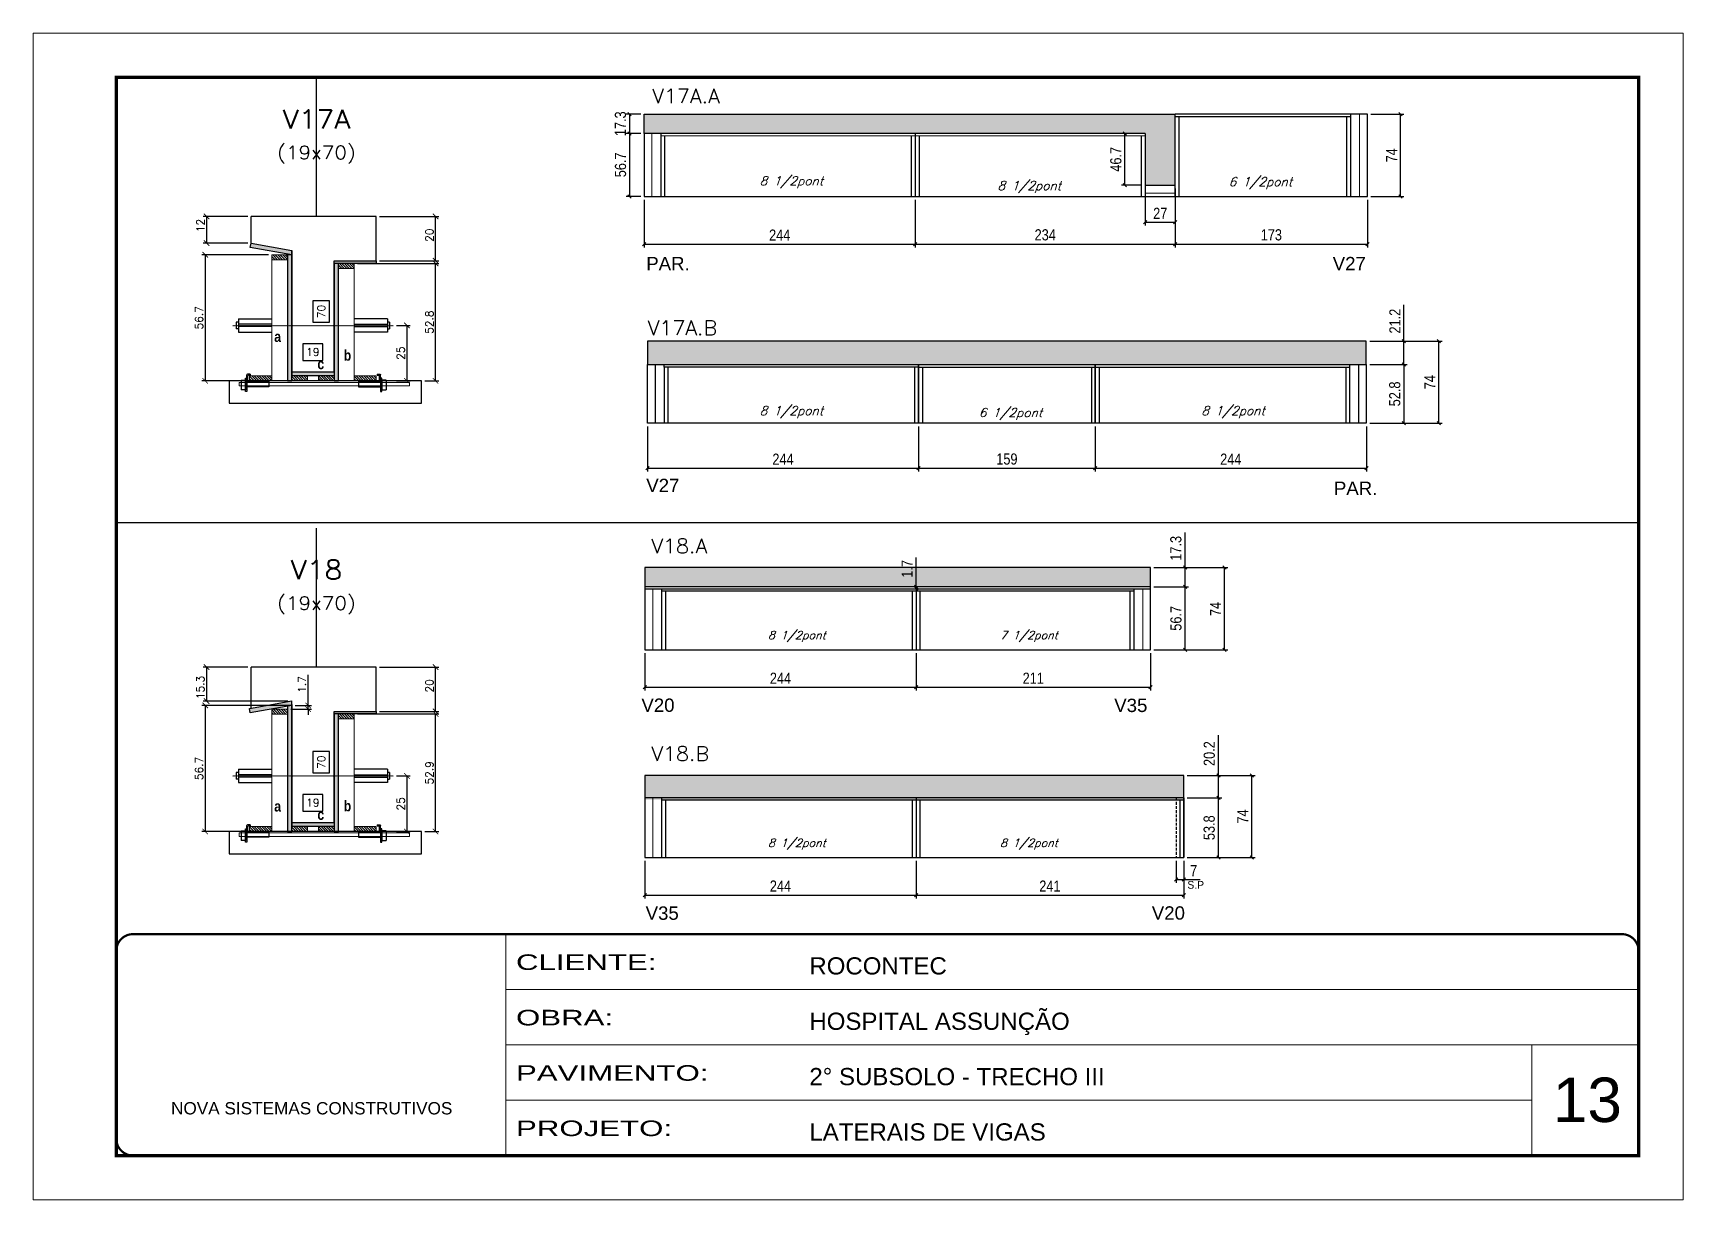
# Model space of a CAD drawing. Extents: x 137137 to 143418, y 10464 to 34486.
# Drawn here: x 137137 to 138622, y 29990 to 31040 of the extents above; entities that cross this region are included whole.
import ezdxf
from ezdxf.enums import TextEntityAlignment as Align

# ---------------------------------------------------------------- set-up
doc = ezdxf.new("R2010")
doc.units = 0
for name, pattern in [('CONTINUO', [0]), ('DASHED', [0.75, 0.5, -0.25]), ('HIDDEN', [0.375, 0.25, -0.125])]:
    doc.linetypes.add(name, pattern=pattern)
doc.layers.add('00-FELIPE', color=2, linetype='Continuous', lineweight=13, plot=False)
for name, color, linetype in [('5', 5, 'Continuous'), ('barrote', 251, 'Continuous'), ('COTA', 241, 'Continuous'), ('Cota Seção (2x)', 4, 'Continuous'), ('detalhes', 4, 'Continuous'), ('Painéis', 200, 'Continuous'), ('presilha', 1, 'Continuous'), ('SARR_2.2x7', 40, 'Continuous'), ('SARR_3.5x7', 81, 'Continuous'), ('TENSOR', 3, 'Continuous'), ('texto', 7, 'Continuous'), ('Texto de Titulo', 7, 'Continuous'), ('Texto Qtd Sarr', 242, 'Continuous')]:
    doc.layers.add(name, color=color, linetype=linetype)
for name, color, linetype, lineweight in [('CARIMBO', 255, 'Continuous', 9), ('CONCRETO', 251, 'Continuous', 25), ('Escoras', 2, 'Continuous', 25), ('Folhas', 255, 'Continuous', 9), ('Hachura', 251, 'Continuous', 9), ('Madeira', 126, 'Continuous', 18), ('Sarr 2.2x7', 40, 'Continuous', 9), ('SARRAFO DE PRESSAO', 251, 'DASHED', 9), ('SCO-___-LAJ', 2, 'Continuous', 0), ('Texto Seção', 7, 'Continuous', 15)]:
    doc.layers.add(name, color=color, linetype=linetype, lineweight=lineweight)
doc.styles.add('ARIAL', font='arial.ttf')
doc.styles.add('COTA TECNICA', font='techl___.ttf', dxfattribs={"height": 10})
doc.styles.add('REGUA-120', font='ROMANS.shx', dxfattribs={"height": 15})
doc.styles.add('Romans', font='romans.shx')
doc.styles.add('ROMAS860', font='ROMAS860.SHX')
doc.styles.get("Standard").update_dxf_attribs({"font": 'arial.ttf'})
doc.styles.add('TECNICA', font='techb___.ttf', dxfattribs={"height": 10})
doc.styles.add('Tecnologia', font='')
doc.styles.get('Tecnologia').set_extended_font_data('Forgotten Futurist')
doc.dimstyles.new('Cota Seção (2x)', dxfattribs={"dimtxt": 7, "dimasz": 5, "dimexe": 3, "dimexo": 3, "dimgap": 2, "dimtad": 3, "dimdec": 1, "dimlfac": 0.5, "dimzin": 12, "dimdsep": 46, "dimtxsty": 'Romans', "dimblk": 'ARCHTICK', "dimcen": 0, "dimclrd": 4, "dimclre": 4, "dimclrt": 1, "dimadec": 1, "dimazin": 3, "dimtfac": 1, "dimtdec": 1, "dimtmove": 0, "dimatfit": 3, "dimldrblk": 'OBLIQUE', "dimfxl": 1, "dimtolj": 1, "dimtzin": 12, "dimarcsym": 0})
doc.dimstyles.new('Cota Seção interna', dxfattribs={"dimtxt": 7, "dimasz": 6, "dimexe": 0.18, "dimexo": 2, "dimgap": -4, "dimtad": 3, "dimdec": 1, "dimlfac": 0.5, "dimzin": 12, "dimdsep": 46, "dimtxsty": 'Romans', "dimblk": 'ARCHTICK', "dimcen": 0.09, "dimse1": 1, "dimse2": 1, "dimsd1": 1, "dimsd2": 1, "dimclrd": 180, "dimclre": 5, "dimclrt": 1, "dimadec": 0, "dimazin": 3, "dimtfac": 1, "dimtdec": 1, "dimtofl": 0, "dimtmove": 0, "dimatfit": 3, "dimldrblk": 'ARCHTICK', "dimfxl": 1, "dimtolj": 1, "dimtzin": 0, "dimarcsym": 0})
doc.dimstyles.new('PAINEL', dxfattribs={"dimtxt": 10, "dimasz": 3, "dimexe": 3, "dimexo": 3, "dimgap": 3, "dimtad": 1, "dimdec": 1, "dimzin": 12, "dimdsep": 46, "dimtxsty": 'COTA TECNICA', "dimblk1": 'OBLIQUE', "dimblk2": 'OBLIQUE', "dimsah": 1, "dimcen": 0.9, "dimclrd": 4, "dimclre": 4, "dimclrt": 240, "dimadec": 1, "dimazin": 3, "dimtfac": 1, "dimtdec": 1, "dimtmove": 0, "dimatfit": 3, "dimfxl": 1, "dimtolj": 1, "dimtzin": 12, "dimarcsym": 0})

msp = doc.modelspace()

# ---------------------------------------------------------------- texts
at = {"layer": '5', "linetype": 'Continuous'}
for s, rotation, p in [('PAR.', 0.00004, (137689.22, 30826.58)), ('V27', 0.00004, (138307.03, 30826.58)), ('V27', 0.00004, (137689.22, 30626.95)), ('PAR.', 0.00004, (138308.1, 30624.43)), ('V20', 0.00004, (137684.86, 30429.25)), ('V35', 0.00004, (138110.42, 30429.1)), ('V35', 359.99996, (137688.66, 30242.15)), ('V20', 359.99996, (138144.22, 30242.29))]:
    msp.add_text(s, height=12, rotation=rotation, dxfattribs=at).set_placement(p)
at = {"layer": 'CARIMBO', "style": 'ARIAL'}
msp.add_text('13', height=40, dxfattribs=at).set_placement((138505.15, 30060.19))
at = {"layer": 'detalhes', "style": 'TECNICA'}
for s, p in [('a', (137354.41, 30762.08)), ('b', (137416.96, 30745.24)), ('c', (137393.22, 30737.55)), ('a', (137354.41, 30339.57)), ('c', (137393.22, 30332.09)), ('b', (137416.96, 30339.79))]:
    msp.add_text(s, height=9.6, dxfattribs=at).set_placement(p)
at = {"layer": 'texto', "color": 2, "attachment_point": 5, "style": 'Romans'}
for s, insert, char_height in [('{\\Q19;\\C256;8 1/2pont}', (137819.79, 30905.71), 8), ('{\\Q19;\\C256;8 1/2pont}', (138033.95, 30901.46), 8), ('{\\Q19;\\C256;6 1/2pont}', (138241.9, 30904.9), 8), ('{\\Q19;\\C256;8 1/2pont}', (137819.79, 30698.91), 8), ('{\\Q19;\\C256;6 1/2pont}', (138017.02, 30697.24), 8), ('{\\Q19;\\C256;8 1/2pont}', (138217.35, 30698.92), 8), ('{\\Q19;\\C256;8 1/2pont}', (137824.7, 30497.15), 7.2737), ('{\\Q19;\\C256;7 1/2pont}', (138033.61, 30497.15), 7.2737), ('{\\Q19;\\C256;8 1/2pont}', (137824.7, 30310.19), 7.2737), ('{\\Q19;\\C256;8 1/2pont}', (138033.61, 30310.19), 7.2737)]:
    msp.add_mtext(s, dxfattribs=dict(at, insert=insert, char_height=char_height))
at = {"layer": 'texto', "color": 4, "insert": (138183.74, 30273.55), "char_height": 7, "attachment_point": 5, "style": 'ROMAS860'}
msp.add_mtext('S.P', dxfattribs=at)
at = {"layer": 'Texto Seção', "style": 'REGUA-120', "width": 1.05}
for s, p in [('V17A.A', (137694.58, 30976.93)), ('V17A.B', (137690.46, 30768.28)), ('V18.A', (137693.8, 30572.07)), ('V18.B', (137693.8, 30385.12))]:
    msp.add_text(s, height=13, dxfattribs=at).set_placement(p)

# ---------------------------------------------------------------- blocks, each defined once
blk = doc.blocks.new('9999999999')
at = {"color": 30, "linetype": 'CONTINUO'}
for p, q in [((98564.6, 34230.2), (98564.6, 34429.4)), ((98564.6, 34379.6), (99584, 34379.6)), ((98564.6, 34329.8), (99488, 34329.8)), ((99584, 34329.8), (99488, 34329.8)), ((99488, 34329.8), (99488, 34230.2)), ((98564.6, 34280), (99488, 34280))]:
    blk.add_line(p, q, dxfattribs=at)
at = {"color": 30, "linetype": 'CONTINUO', "const_width": 2}
blk.add_lwpolyline([(99584, 34230.2), (99584, 34414.4, 0.414214), (99569, 34429.4), (98229, 34429.4, 0.414214), (98214, 34414.4), (98214, 34245.2, 0.414214), (98229, 34230.2), (99584, 34230.2)], format="xyb", dxfattribs=at)
at = {"layer": 'Folhas'}
blk.add_lwpolyline([(98139, 34190.2), (99624, 34190.2), (99624, 35240.2), (98139, 35240.2)], close=True, dxfattribs=at)
at = {"layer": 'Folhas', "color": 30, "const_width": 3}
blk.add_lwpolyline([(98214, 34230.2), (99584, 34230.2), (99584, 35200.2), (98214, 35200.2)], close=True, dxfattribs=at)
at = {"color": 7, "linetype": 'Continuous', "ltscale": 5, "style": 'ARIAL'}
for s, height, p in [('ROCONTEC', 15.48, (98837.7, 34393.1)), ('HOSPITAL ASSUNÇÃO', 15.483, (98837.7, 34343.3)), ('2° SUBSOLO - TRECHO III', 15.483, (98837.7, 34293.5)), ('NOVA SISTEMAS CONSTRUTIVOS', 11.059, (98263.2, 34267.2)), ('LATERAIS DE VIGAS', 15.483, (98837.7, 34243.7))]:
    blk.add_text(s, height=height, dxfattribs=at).set_placement(p)
at = {"layer": 'Folhas', "color": 7, "style": 'Tecnologia', "width": 1.5}
for s, p in [('CLIENTE:', (98573.7, 34397.2)), ('OBRA:', (98573.7, 34347.3)), ('PAVIMENTO:', (98573.7, 34297.5)), ('PROJETO:', (98573.7, 34247.7))]:
    blk.add_text(s, height=14, dxfattribs=at).set_placement(p)
blk = doc.blocks.new('titulo1')
at = {"layer": 'Defpoints', "color": 252, "linetype": 'HIDDEN', "ltscale": 2}
blk.add_line((0, 0), (0, 125), dxfattribs=at)
at = {"layer": 'Defpoints', "style": 'Romans', "oblique": 15}
blk.add_attdef('FOLHA', text='', height=10, dxfattribs=at).set_placement((0, 15.6), align=Align.MIDDLE_CENTER)
at = {"layer": 'Texto Qtd Sarr', "color": 3, "style": 'Romans', "oblique": 15}
for tag, height, p in [('TITULO', 17, (0, 71.4)), ('SEÇÃO', 12, (0, 41.5))]:
    blk.add_attdef(tag, text='', height=height, dxfattribs=at).set_placement(p, align=Align.MIDDLE_CENTER)
blk = doc.blocks.new('*D41')
at = {"layer": 'Cota Seção (2x)', "color": 180, "lineweight": -2, "transparency": 16777216}
for p, q in [((137404.2, 30799.1), (137389.2, 30799.1)), ((137389.2, 30799.1), (137389.2, 30779.8)), ((137404.2, 30779.8), (137404.2, 30799.1)), ((137389.2, 30779.8), (137404.2, 30779.8))]:
    blk.add_line(p, q, dxfattribs=at)
at = {"layer": 'Defpoints', "color": 0, "transparency": 16777216}
for p in [(137408.2, 30875.1), (137408.2, 30875.1), (137408.2, 30735.1)]:
    blk.add_point(p, dxfattribs=at)
at = {"layer": 'Cota Seção (2x)', "color": 1, "transparency": 16777216, "insert": (137396.7, 30789.4), "char_height": 7, "attachment_point": 5, "rotation": 90, "style": 'Romans'}
blk.add_mtext('\\A1;70', dxfattribs=at)
blk = doc.blocks.new('_ArchTick')
at = {"color": 0, "linetype": 'ByBlock', "const_width": 0.15}
blk.add_lwpolyline([(-0.5, -0.5), (0.5, 0.5)], dxfattribs=at)
blk = doc.blocks.new('PRESILHA METÁLICA 1')
at = {"layer": 'presilha'}
for p, q in [((0, 13), (6, 13)), ((0, 13), (0, 0)), ((6, 0), (0, 0)), ((6, 15.5), (7.5, 15.5)), ((6, -2.5), (6, 15.5)), ((6, 13), (6, 0)), ((7.5, 10.6), (7.5, 19.9)), ((7.5, 15.5), (7.5, -2.5)), ((37.5, 4.1), (7.5, 4.1)), ((12, 21), (8.6, 21)), ((9, 11.6), (9, 18.9)), ((12, 19.5), (9.6, 19.5)), ((37.5, 11), (9.6, 11)), ((12, 21), (12, 19.5)), ((37.5, 11), (37.5, 4.1)), ((7.5, -2.5), (6, -2.5))]:
    blk.add_line(p, q, dxfattribs=at)
for centre, radius, start, end in [((8.6, 19.9), 1.14, 90, 180), ((9.6, 18.9), 0.57, 90, 180), ((9.6, 11.6), 0.57, 180, 270)]:
    blk.add_arc(centre, radius, start, end, dxfattribs=at)
blk = doc.blocks.new('*D46')
at = {"layer": 'Cota Seção (2x)', "color": 180, "lineweight": -2, "transparency": 16777216}
for p, q in [((137398.2, 30760.5), (137380.2, 30760.5)), ((137380.2, 30760.5), (137380.2, 30745.5)), ((137398.2, 30745.5), (137398.2, 30760.5)), ((137380.2, 30745.5), (137398.2, 30745.5))]:
    blk.add_line(p, q, dxfattribs=at)
at = {"layer": 'Defpoints', "color": 0, "transparency": 16777216}
for p in [(137408.2, 30741.5), (137370.2, 30727.1), (137408.2, 30727.1)]:
    blk.add_point(p, dxfattribs=at)
at = {"layer": 'Cota Seção (2x)', "color": 1, "transparency": 16777216, "insert": (137389.2, 30753), "char_height": 7, "attachment_point": 5, "style": 'Romans'}
blk.add_mtext('\\A1;19', dxfattribs=at)
blk = doc.blocks.new('*D443')
at = {"layer": 'COTA', "color": 4, "lineweight": -2, "transparency": 16777216}
for p, q in [((137349.2, 30840.5), (137289.3, 30840.5)), ((137292.3, 30840.5), (137292.3, 30727.1)), ((137349.2, 30727.1), (137289.3, 30727.1))]:
    blk.add_line(p, q, dxfattribs=at)
at = {"layer": 'Defpoints', "color": 0, "transparency": 16777216}
for p in [(137352.2, 30840.5), (137292.3, 30727.1), (137352.2, 30727.1)]:
    blk.add_point(p, dxfattribs=at)
at = {"layer": 'COTA', "color": 4, "lineweight": -2, "transparency": 16777216, "xscale": 5, "yscale": 5, "zscale": 5}
for p, rotation in [((137292.3, 30840.5), 90), ((137292.3, 30727.1), 270)]:
    blk.add_blockref('_ArchTick', p, dxfattribs=dict(at, rotation=rotation))
at = {"layer": 'COTA', "color": 1, "transparency": 16777216, "insert": (137286.8, 30783.8), "char_height": 7, "attachment_point": 5, "rotation": 90, "style": 'Romans'}
blk.add_mtext('\\A1;56.7', dxfattribs=at)
blk = doc.blocks.new('_Oblique')
at = {"color": 0, "linetype": 'ByBlock', "lineweight": -2}
blk.add_line((-0.5, -0.5), (0.5, 0.5), dxfattribs=at)
blk = doc.blocks.new('*D444')
at = {"layer": 'COTA', "color": 4, "lineweight": -2, "transparency": 16777216}
for p, q in [((137464.5, 30777), (137476.8, 30777)), ((137473.8, 30777), (137473.8, 30727.1)), ((137464.5, 30727.1), (137476.8, 30727.1))]:
    blk.add_line(p, q, dxfattribs=at)
at = {"layer": 'Defpoints', "color": 0, "transparency": 16777216}
for p in [(137461.5, 30777), (137461.5, 30727.1), (137473.8, 30727.1)]:
    blk.add_point(p, dxfattribs=at)
at = {"layer": 'COTA', "color": 4, "lineweight": -2, "transparency": 16777216, "xscale": 5, "yscale": 5, "zscale": 5}
for p, rotation in [((137473.8, 30777), 90), ((137473.8, 30727.1), 270)]:
    blk.add_blockref('_ArchTick', p, dxfattribs=dict(at, rotation=rotation))
at = {"layer": 'COTA', "color": 1, "transparency": 16777216, "insert": (137468.3, 30752), "char_height": 7, "attachment_point": 5, "rotation": 90, "style": 'Romans'}
blk.add_mtext('\\A1;25', dxfattribs=at)
blk = doc.blocks.new('*D445')
at = {"layer": 'COTA', "color": 4, "lineweight": -2, "transparency": 16777216}
for p, q in [((137330.5, 30875.1), (137290.5, 30875.1)), ((137293.5, 30875.1), (137293.5, 30851)), ((137330.5, 30851), (137290.5, 30851))]:
    blk.add_line(p, q, dxfattribs=at)
at = {"layer": 'Defpoints', "color": 0, "transparency": 16777216}
for p in [(137333.5, 30875.1), (137293.5, 30851), (137333.5, 30851)]:
    blk.add_point(p, dxfattribs=at)
at = {"layer": 'COTA', "color": 4, "lineweight": -2, "transparency": 16777216, "xscale": 5, "yscale": 5, "zscale": 5}
for p, rotation in [((137293.5, 30875.1), 90), ((137293.5, 30851), 270)]:
    blk.add_blockref('_ArchTick', p, dxfattribs=dict(at, rotation=rotation))
at = {"layer": 'COTA', "color": 1, "transparency": 16777216, "insert": (137288, 30867), "char_height": 7, "attachment_point": 5, "rotation": 90, "style": 'Romans'}
blk.add_mtext('\\A1;12', dxfattribs=at)
blk = doc.blocks.new('*D446')
at = {"layer": 'COTA', "color": 4, "lineweight": -2, "transparency": 16777216}
for p, q in [((137429.2, 30832.7), (137502.6, 30832.7)), ((137499.6, 30727.1), (137499.6, 30832.7)), ((137489.8, 30727.1), (137502.6, 30727.1))]:
    blk.add_line(p, q, dxfattribs=at)
at = {"layer": 'Defpoints', "color": 0, "transparency": 16777216}
for p in [(137426.2, 30832.7), (137499.6, 30832.7), (137486.8, 30727.1)]:
    blk.add_point(p, dxfattribs=at)
at = {"layer": 'COTA', "color": 4, "lineweight": -2, "transparency": 16777216, "xscale": 5, "yscale": 5, "zscale": 5}
for p, rotation in [((137499.6, 30832.7), 90), ((137499.6, 30727.1), 270)]:
    blk.add_blockref('_ArchTick', p, dxfattribs=dict(at, rotation=rotation))
at = {"layer": 'COTA', "color": 1, "transparency": 16777216, "insert": (137494.1, 30779.9), "char_height": 7, "attachment_point": 5, "rotation": 90, "style": 'Romans'}
blk.add_mtext('\\A1;52.8', dxfattribs=at)
blk = doc.blocks.new('*D47')
at = {"layer": 'COTA', "color": 4, "lineweight": -2, "transparency": 16777216}
for p, q in [((137449.2, 30875.1), (137502.6, 30875.1)), ((137499.6, 30835.1), (137499.6, 30875.1)), ((137449.2, 30835.1), (137502.6, 30835.1))]:
    blk.add_line(p, q, dxfattribs=at)
at = {"layer": 'Defpoints', "color": 0, "transparency": 16777216}
for p in [(137446.2, 30875.1), (137499.6, 30875.1), (137446.2, 30835.1)]:
    blk.add_point(p, dxfattribs=at)
at = {"layer": 'COTA', "color": 4, "lineweight": -2, "transparency": 16777216, "xscale": 5, "yscale": 5, "zscale": 5}
for p, rotation in [((137499.6, 30875.1), 90), ((137499.6, 30835.1), 270)]:
    blk.add_blockref('_ArchTick', p, dxfattribs=dict(at, rotation=rotation))
at = {"layer": 'COTA', "color": 1, "transparency": 16777216, "insert": (137494.1, 30858.1), "char_height": 7, "attachment_point": 5, "rotation": 90, "style": 'Romans'}
blk.add_mtext('\\A1;20', dxfattribs=at)
blk = doc.blocks.new('*D447')
at = {"layer": 'COTA', "color": 4, "linetype": 'ByBlock', "lineweight": -2, "transparency": 16777216}
for p, q in [((137687.3, 30890), (137687.3, 30847.1)), ((137931.3, 30890), (137931.3, 30847.1)), ((137687.3, 30850.1), (137931.3, 30850.1))]:
    blk.add_line(p, q, dxfattribs=at)
at = {"layer": 'Defpoints', "color": 0, "linetype": 'ByBlock', "transparency": 16777216}
for p in [(137687.3, 30893), (137931.3, 30893), (137931.3, 30850.1)]:
    blk.add_point(p, dxfattribs=at)
at = {"layer": 'COTA', "color": 4, "linetype": 'ByBlock', "lineweight": -2, "transparency": 16777216, "xscale": 3, "yscale": 3, "zscale": 3, "rotation": 180}
blk.add_blockref('_Oblique', (137687.3, 30850.1), dxfattribs=at)
at = {"layer": 'COTA', "color": 4, "linetype": 'ByBlock', "lineweight": -2, "transparency": 16777216, "xscale": 3, "yscale": 3, "zscale": 3}
blk.add_blockref('_Oblique', (137931.3, 30850.1), dxfattribs=at)
at = {"layer": 'COTA', "color": 240, "linetype": 'ByBlock', "transparency": 16777216, "insert": (137809.3, 30858.2), "char_height": 10, "attachment_point": 5, "style": 'COTA TECNICA'}
blk.add_mtext('\\A1;244', dxfattribs=at)
blk = doc.blocks.new('*D448')
at = {"layer": 'COTA', "color": 4, "linetype": 'ByBlock', "lineweight": -2, "transparency": 16777216}
for p, q in [((137931.3, 30890), (137931.3, 30847.1)), ((138165.3, 30890), (138165.3, 30847.1)), ((137931.3, 30850.1), (138165.3, 30850.1))]:
    blk.add_line(p, q, dxfattribs=at)
at = {"layer": 'Defpoints', "color": 0, "linetype": 'ByBlock', "transparency": 16777216}
for p in [(137931.3, 30893), (138165.3, 30893), (138165.3, 30850.1)]:
    blk.add_point(p, dxfattribs=at)
at = {"layer": 'COTA', "color": 4, "linetype": 'ByBlock', "lineweight": -2, "transparency": 16777216, "xscale": 3, "yscale": 3, "zscale": 3, "rotation": 180}
blk.add_blockref('_Oblique', (137931.3, 30850.1), dxfattribs=at)
at = {"layer": 'COTA', "color": 4, "linetype": 'ByBlock', "lineweight": -2, "transparency": 16777216, "xscale": 3, "yscale": 3, "zscale": 3}
blk.add_blockref('_Oblique', (138165.3, 30850.1), dxfattribs=at)
at = {"layer": 'COTA', "color": 240, "linetype": 'ByBlock', "transparency": 16777216, "insert": (138048.3, 30858.4), "char_height": 10, "attachment_point": 5, "style": 'COTA TECNICA'}
blk.add_mtext('\\A1;234', dxfattribs=at)
blk = doc.blocks.new('*D449')
at = {"layer": 'COTA', "color": 4, "linetype": 'ByBlock', "lineweight": -2, "transparency": 16777216}
for p, q in [((138165.3, 30890), (138165.3, 30847.1)), ((138338.3, 30890), (138338.3, 30847.1)), ((138165.3, 30850.1), (138338.3, 30850.1))]:
    blk.add_line(p, q, dxfattribs=at)
at = {"layer": 'Defpoints', "color": 0, "linetype": 'ByBlock', "transparency": 16777216}
for p in [(138165.3, 30893), (138338.3, 30893), (138338.3, 30850.1)]:
    blk.add_point(p, dxfattribs=at)
at = {"layer": 'COTA', "color": 4, "linetype": 'ByBlock', "lineweight": -2, "transparency": 16777216, "xscale": 3, "yscale": 3, "zscale": 3, "rotation": 180}
blk.add_blockref('_Oblique', (138165.3, 30850.1), dxfattribs=at)
at = {"layer": 'COTA', "color": 4, "linetype": 'ByBlock', "lineweight": -2, "transparency": 16777216, "xscale": 3, "yscale": 3, "zscale": 3}
blk.add_blockref('_Oblique', (138338.3, 30850.1), dxfattribs=at)
at = {"layer": 'COTA', "color": 240, "linetype": 'ByBlock', "transparency": 16777216, "insert": (138251.8, 30858.4), "char_height": 10, "attachment_point": 5, "style": 'COTA TECNICA'}
blk.add_mtext('\\A1;173', dxfattribs=at)
blk = doc.blocks.new('*D450')
at = {"layer": 'COTA', "color": 4, "linetype": 'ByBlock', "lineweight": -2, "transparency": 16777216}
for p, q in [((138341.3, 30967), (138371.1, 30967)), ((138368.1, 30893), (138368.1, 30967)), ((138341.3, 30893), (138371.1, 30893))]:
    blk.add_line(p, q, dxfattribs=at)
at = {"layer": 'Defpoints', "color": 0, "linetype": 'ByBlock', "transparency": 16777216}
for p in [(138338.3, 30967), (138368.1, 30967), (138338.3, 30893)]:
    blk.add_point(p, dxfattribs=at)
at = {"layer": 'COTA', "color": 4, "linetype": 'ByBlock', "lineweight": -2, "transparency": 16777216, "xscale": 3, "yscale": 3, "zscale": 3}
for p, rotation in [((138368.1, 30967), 90), ((138368.1, 30893), 270)]:
    blk.add_blockref('_Oblique', p, dxfattribs=dict(at, rotation=rotation))
at = {"layer": 'COTA', "color": 240, "linetype": 'ByBlock', "transparency": 16777216, "insert": (138360.1, 30930), "char_height": 10, "attachment_point": 5, "rotation": 90, "style": 'COTA TECNICA'}
blk.add_mtext('\\A1;74', dxfattribs=at)
blk = doc.blocks.new('*D451')
at = {"layer": 'COTA', "color": 4, "linetype": 'ByBlock', "lineweight": -2, "transparency": 16777216}
for p, q in [((138135.3, 30949.7), (138117, 30949.7)), ((138120, 30903), (138120, 30949.7)), ((138135.3, 30903), (138117, 30903))]:
    blk.add_line(p, q, dxfattribs=at)
at = {"layer": 'Defpoints', "color": 0, "linetype": 'ByBlock', "transparency": 16777216}
for p in [(138120, 30949.7), (138138.3, 30949.7), (138138.3, 30903)]:
    blk.add_point(p, dxfattribs=at)
at = {"layer": 'COTA', "color": 4, "linetype": 'ByBlock', "lineweight": -2, "transparency": 16777216, "xscale": 3, "yscale": 3, "zscale": 3}
for p, rotation in [((138120, 30949.7), 90), ((138120, 30903), 270)]:
    blk.add_blockref('_Oblique', p, dxfattribs=dict(at, rotation=rotation))
at = {"layer": 'COTA', "color": 240, "linetype": 'ByBlock', "transparency": 16777216, "insert": (138111.9, 30926.4), "char_height": 10, "attachment_point": 5, "rotation": 90, "style": 'COTA TECNICA'}
blk.add_mtext('\\A1;46.7', dxfattribs=at)
blk = doc.blocks.new('*D452')
at = {"layer": 'COTA', "color": 4, "linetype": 'ByBlock', "lineweight": -2, "transparency": 16777216}
for p, q in [((138138.3, 30900), (138138.3, 30866.8)), ((138165.3, 30900), (138165.3, 30866.8)), ((138138.3, 30869.8), (138165.3, 30869.8))]:
    blk.add_line(p, q, dxfattribs=at)
at = {"layer": 'Defpoints', "color": 0, "linetype": 'ByBlock', "transparency": 16777216}
for p in [(138138.3, 30903), (138165.3, 30903), (138165.3, 30869.8)]:
    blk.add_point(p, dxfattribs=at)
at = {"layer": 'COTA', "color": 4, "linetype": 'ByBlock', "lineweight": -2, "transparency": 16777216, "xscale": 3, "yscale": 3, "zscale": 3, "rotation": 180}
blk.add_blockref('_Oblique', (138138.3, 30869.8), dxfattribs=at)
at = {"layer": 'COTA', "color": 4, "linetype": 'ByBlock', "lineweight": -2, "transparency": 16777216, "xscale": 3, "yscale": 3, "zscale": 3}
blk.add_blockref('_Oblique', (138165.3, 30869.8), dxfattribs=at)
at = {"layer": 'COTA', "color": 240, "linetype": 'ByBlock', "transparency": 16777216, "insert": (138151.8, 30877.8), "char_height": 10, "attachment_point": 5, "style": 'COTA TECNICA'}
blk.add_mtext('\\A1;27', dxfattribs=at)
blk = doc.blocks.new('*D48')
at = {"layer": 'COTA', "color": 4, "linetype": 'ByBlock', "lineweight": -2, "transparency": 16777216}
for p, q in [((137690.3, 30685.9), (137690.3, 30645.5)), ((137934.3, 30685.9), (137934.3, 30645.5)), ((137690.3, 30648.5), (137934.3, 30648.5))]:
    blk.add_line(p, q, dxfattribs=at)
at = {"layer": 'Defpoints', "color": 0, "linetype": 'ByBlock', "transparency": 16777216}
for p in [(137690.3, 30688.9), (137934.3, 30688.9), (137934.3, 30648.5)]:
    blk.add_point(p, dxfattribs=at)
at = {"layer": 'COTA', "color": 4, "linetype": 'ByBlock', "lineweight": -2, "transparency": 16777216, "xscale": 3, "yscale": 3, "zscale": 3, "rotation": 180}
blk.add_blockref('_Oblique', (137690.3, 30648.5), dxfattribs=at)
at = {"layer": 'COTA', "color": 4, "linetype": 'ByBlock', "lineweight": -2, "transparency": 16777216, "xscale": 3, "yscale": 3, "zscale": 3}
blk.add_blockref('_Oblique', (137934.3, 30648.5), dxfattribs=at)
at = {"layer": 'COTA', "color": 240, "linetype": 'ByBlock', "transparency": 16777216, "insert": (137812.3, 30656.6), "char_height": 10, "attachment_point": 5, "style": 'COTA TECNICA'}
blk.add_mtext('\\A1;244', dxfattribs=at)
blk = doc.blocks.new('*D49')
at = {"layer": 'COTA', "color": 4, "linetype": 'ByBlock', "lineweight": -2, "transparency": 16777216}
for p, q in [((137934.3, 30685.9), (137934.3, 30645.5)), ((138093.3, 30685.9), (138093.3, 30645.5)), ((137934.3, 30648.5), (138093.3, 30648.5))]:
    blk.add_line(p, q, dxfattribs=at)
at = {"layer": 'Defpoints', "color": 0, "linetype": 'ByBlock', "transparency": 16777216}
for p in [(137934.3, 30688.9), (138093.3, 30688.9), (138093.3, 30648.5)]:
    blk.add_point(p, dxfattribs=at)
at = {"layer": 'COTA', "color": 4, "linetype": 'ByBlock', "lineweight": -2, "transparency": 16777216, "xscale": 3, "yscale": 3, "zscale": 3, "rotation": 180}
blk.add_blockref('_Oblique', (137934.3, 30648.5), dxfattribs=at)
at = {"layer": 'COTA', "color": 4, "linetype": 'ByBlock', "lineweight": -2, "transparency": 16777216, "xscale": 3, "yscale": 3, "zscale": 3}
blk.add_blockref('_Oblique', (138093.3, 30648.5), dxfattribs=at)
at = {"layer": 'COTA', "color": 240, "linetype": 'ByBlock', "transparency": 16777216, "insert": (138013.8, 30656.7), "char_height": 10, "attachment_point": 5, "style": 'COTA TECNICA'}
blk.add_mtext('\\A1;159', dxfattribs=at)
blk = doc.blocks.new('*D50')
at = {"layer": 'COTA', "color": 4, "linetype": 'ByBlock', "lineweight": -2, "transparency": 16777216}
for p, q in [((138093.3, 30685.9), (138093.3, 30645.5)), ((138337.3, 30685.9), (138337.3, 30645.5)), ((138093.3, 30648.5), (138337.3, 30648.5))]:
    blk.add_line(p, q, dxfattribs=at)
at = {"layer": 'Defpoints', "color": 0, "linetype": 'ByBlock', "transparency": 16777216}
for p in [(138093.3, 30688.9), (138337.3, 30688.9), (138337.3, 30648.5)]:
    blk.add_point(p, dxfattribs=at)
at = {"layer": 'COTA', "color": 4, "linetype": 'ByBlock', "lineweight": -2, "transparency": 16777216, "xscale": 3, "yscale": 3, "zscale": 3, "rotation": 180}
blk.add_blockref('_Oblique', (138093.3, 30648.5), dxfattribs=at)
at = {"layer": 'COTA', "color": 4, "linetype": 'ByBlock', "lineweight": -2, "transparency": 16777216, "xscale": 3, "yscale": 3, "zscale": 3}
blk.add_blockref('_Oblique', (138337.3, 30648.5), dxfattribs=at)
at = {"layer": 'COTA', "color": 240, "linetype": 'ByBlock', "transparency": 16777216, "insert": (138215.3, 30656.6), "char_height": 10, "attachment_point": 5, "style": 'COTA TECNICA'}
blk.add_mtext('\\A1;244', dxfattribs=at)
blk = doc.blocks.new('*D453')
at = {"layer": 'COTA', "color": 4, "linetype": 'ByBlock', "lineweight": -2, "transparency": 16777216}
for p, q in [((138340.3, 30741.7), (138374, 30741.7)), ((138371, 30741.7), (138371, 30688.9)), ((138340.3, 30688.9), (138374, 30688.9))]:
    blk.add_line(p, q, dxfattribs=at)
at = {"layer": 'Defpoints', "color": 0, "linetype": 'ByBlock', "transparency": 16777216}
for p in [(138337.3, 30741.7), (138337.3, 30688.9), (138371, 30688.9)]:
    blk.add_point(p, dxfattribs=at)
at = {"layer": 'COTA', "color": 4, "linetype": 'ByBlock', "lineweight": -2, "transparency": 16777216, "xscale": 3, "yscale": 3, "zscale": 3}
for p, rotation in [((138371, 30741.7), 90), ((138371, 30688.9), 270)]:
    blk.add_blockref('_Oblique', p, dxfattribs=dict(at, rotation=rotation))
at = {"layer": 'COTA', "color": 240, "linetype": 'ByBlock', "transparency": 16777216, "insert": (138362.9, 30715.3), "char_height": 10, "attachment_point": 5, "rotation": 90, "style": 'COTA TECNICA'}
blk.add_mtext('\\A1;52.8', dxfattribs=at)
blk = doc.blocks.new('*D455')
at = {"layer": 'COTA', "color": 4, "linetype": 'ByBlock', "lineweight": -2, "transparency": 16777216}
for p, q in [((138340.3, 30762.9), (138405.5, 30762.9)), ((138402.5, 30688.9), (138402.5, 30762.9)), ((138340.3, 30688.9), (138405.5, 30688.9))]:
    blk.add_line(p, q, dxfattribs=at)
at = {"layer": 'Defpoints', "color": 0, "linetype": 'ByBlock', "transparency": 16777216}
for p in [(138337.3, 30762.9), (138402.5, 30762.9), (138337.3, 30688.9)]:
    blk.add_point(p, dxfattribs=at)
at = {"layer": 'COTA', "color": 4, "linetype": 'ByBlock', "lineweight": -2, "transparency": 16777216, "xscale": 3, "yscale": 3, "zscale": 3}
for p, rotation in [((138402.5, 30762.9), 90), ((138402.5, 30688.9), 270)]:
    blk.add_blockref('_Oblique', p, dxfattribs=dict(at, rotation=rotation))
at = {"layer": 'COTA', "color": 240, "linetype": 'ByBlock', "transparency": 16777216, "insert": (138394.5, 30725.9), "char_height": 10, "attachment_point": 5, "rotation": 90, "style": 'COTA TECNICA'}
blk.add_mtext('\\A1;74', dxfattribs=at)
blk = doc.blocks.new('*D54')
at = {"layer": 'Cota Seção (2x)', "color": 180, "lineweight": -2, "transparency": 16777216}
for p, q in [((137404.2, 30393.6), (137389.2, 30393.6)), ((137389.2, 30393.6), (137389.2, 30374.3)), ((137404.2, 30374.3), (137404.2, 30393.6)), ((137389.2, 30374.3), (137404.2, 30374.3))]:
    blk.add_line(p, q, dxfattribs=at)
at = {"layer": 'Defpoints', "color": 0, "transparency": 16777216}
for p in [(137408.2, 30469.6), (137408.2, 30469.6), (137408.2, 30329.6)]:
    blk.add_point(p, dxfattribs=at)
at = {"layer": 'Cota Seção (2x)', "color": 1, "transparency": 16777216, "insert": (137396.7, 30384), "char_height": 7, "attachment_point": 5, "rotation": 90, "style": 'Romans'}
blk.add_mtext('\\A1;70', dxfattribs=at)
blk = doc.blocks.new('*D55')
at = {"layer": 'Cota Seção (2x)', "color": 180, "lineweight": -2, "transparency": 16777216}
for p, q in [((137398.2, 30355), (137380.2, 30355)), ((137380.2, 30355), (137380.2, 30340)), ((137398.2, 30340), (137398.2, 30355)), ((137380.2, 30340), (137398.2, 30340))]:
    blk.add_line(p, q, dxfattribs=at)
at = {"layer": 'Defpoints', "color": 0, "transparency": 16777216}
for p in [(137408.2, 30336), (137370.2, 30321.6), (137408.2, 30321.6)]:
    blk.add_point(p, dxfattribs=at)
at = {"layer": 'Cota Seção (2x)', "color": 1, "transparency": 16777216, "insert": (137389.2, 30347.5), "char_height": 7, "attachment_point": 5, "style": 'Romans'}
blk.add_mtext('\\A1;19', dxfattribs=at)
blk = doc.blocks.new('*D475')
at = {"layer": 'COTA', "color": 4, "lineweight": -2, "transparency": 16777216}
for p, q in [((137367.2, 30435), (137289.3, 30435)), ((137292.3, 30435), (137292.3, 30321.6)), ((137349.2, 30321.6), (137289.3, 30321.6))]:
    blk.add_line(p, q, dxfattribs=at)
at = {"layer": 'Defpoints', "color": 0, "transparency": 16777216}
for p in [(137370.2, 30435), (137292.3, 30321.6), (137352.2, 30321.6)]:
    blk.add_point(p, dxfattribs=at)
at = {"layer": 'COTA', "color": 4, "lineweight": -2, "transparency": 16777216, "xscale": 5, "yscale": 5, "zscale": 5}
for p, rotation in [((137292.3, 30435), 90), ((137292.3, 30321.6), 270)]:
    blk.add_blockref('_ArchTick', p, dxfattribs=dict(at, rotation=rotation))
at = {"layer": 'COTA', "color": 1, "transparency": 16777216, "insert": (137286.8, 30378.3), "char_height": 7, "attachment_point": 5, "rotation": 90, "style": 'Romans'}
blk.add_mtext('\\A1;56.7', dxfattribs=at)
blk = doc.blocks.new('*D476')
at = {"layer": 'COTA', "color": 4, "lineweight": -2, "transparency": 16777216}
for p, q in [((137464.5, 30371.6), (137476.8, 30371.6)), ((137473.8, 30371.6), (137473.8, 30321.6)), ((137464.5, 30321.6), (137476.8, 30321.6))]:
    blk.add_line(p, q, dxfattribs=at)
at = {"layer": 'Defpoints', "color": 0, "transparency": 16777216}
for p in [(137461.5, 30371.6), (137461.5, 30321.6), (137473.8, 30321.6)]:
    blk.add_point(p, dxfattribs=at)
at = {"layer": 'COTA', "color": 4, "lineweight": -2, "transparency": 16777216, "xscale": 5, "yscale": 5, "zscale": 5}
for p, rotation in [((137473.8, 30371.6), 90), ((137473.8, 30321.6), 270)]:
    blk.add_blockref('_ArchTick', p, dxfattribs=dict(at, rotation=rotation))
at = {"layer": 'COTA', "color": 1, "transparency": 16777216, "insert": (137468.3, 30346.6), "char_height": 7, "attachment_point": 5, "rotation": 90, "style": 'Romans'}
blk.add_mtext('\\A1;25', dxfattribs=at)
blk = doc.blocks.new('*D477')
at = {"layer": 'COTA', "color": 4, "lineweight": -2, "transparency": 16777216}
for p, q in [((137330.5, 30469.6), (137290.5, 30469.6)), ((137293.5, 30469.6), (137293.5, 30438.9)), ((137366.5, 30438.9), (137290.5, 30438.9))]:
    blk.add_line(p, q, dxfattribs=at)
at = {"layer": 'Defpoints', "color": 0, "transparency": 16777216}
for p in [(137333.5, 30469.6), (137293.5, 30438.9), (137369.5, 30438.9)]:
    blk.add_point(p, dxfattribs=at)
at = {"layer": 'COTA', "color": 4, "lineweight": -2, "transparency": 16777216, "xscale": 5, "yscale": 5, "zscale": 5}
for p, rotation in [((137293.5, 30469.6), 90), ((137293.5, 30438.9), 270)]:
    blk.add_blockref('_ArchTick', p, dxfattribs=dict(at, rotation=rotation))
at = {"layer": 'COTA', "color": 1, "transparency": 16777216, "insert": (137288, 30451.1), "char_height": 7, "attachment_point": 5, "rotation": 90, "style": 'Romans'}
blk.add_mtext('\\A1;15.3', dxfattribs=at)
blk = doc.blocks.new('*D478')
at = {"layer": 'COTA', "color": 4, "lineweight": -2, "transparency": 16777216}
for p, q in [((137429.2, 30427.4), (137502.6, 30427.4)), ((137499.6, 30321.6), (137499.6, 30427.4)), ((137489.8, 30321.6), (137502.6, 30321.6))]:
    blk.add_line(p, q, dxfattribs=at)
at = {"layer": 'Defpoints', "color": 0, "transparency": 16777216}
for p in [(137426.2, 30427.4), (137499.6, 30427.4), (137486.8, 30321.6)]:
    blk.add_point(p, dxfattribs=at)
at = {"layer": 'COTA', "color": 4, "lineweight": -2, "transparency": 16777216, "xscale": 5, "yscale": 5, "zscale": 5}
for p, rotation in [((137499.6, 30427.4), 90), ((137499.6, 30321.6), 270)]:
    blk.add_blockref('_ArchTick', p, dxfattribs=dict(at, rotation=rotation))
at = {"layer": 'COTA', "color": 1, "transparency": 16777216, "insert": (137494.1, 30374.5), "char_height": 7, "attachment_point": 5, "rotation": 90, "style": 'Romans'}
blk.add_mtext('\\A1;52.9', dxfattribs=at)
blk = doc.blocks.new('*D56')
at = {"layer": 'COTA', "color": 4, "lineweight": -2, "transparency": 16777216}
for p, q in [((137449.2, 30469.6), (137502.6, 30469.6)), ((137499.6, 30429.6), (137499.6, 30469.6)), ((137449.2, 30429.6), (137502.6, 30429.6))]:
    blk.add_line(p, q, dxfattribs=at)
at = {"layer": 'Defpoints', "color": 0, "transparency": 16777216}
for p in [(137446.2, 30469.6), (137499.6, 30469.6), (137446.2, 30429.6)]:
    blk.add_point(p, dxfattribs=at)
at = {"layer": 'COTA', "color": 4, "lineweight": -2, "transparency": 16777216, "xscale": 5, "yscale": 5, "zscale": 5}
for p, rotation in [((137499.6, 30469.6), 90), ((137499.6, 30429.6), 270)]:
    blk.add_blockref('_ArchTick', p, dxfattribs=dict(at, rotation=rotation))
at = {"layer": 'COTA', "color": 1, "transparency": 16777216, "insert": (137494.1, 30452.6), "char_height": 7, "attachment_point": 5, "rotation": 90, "style": 'Romans'}
blk.add_mtext('\\A1;20', dxfattribs=at)
blk = doc.blocks.new('*D479')
at = {"layer": 'COTA', "color": 4, "linetype": 'ByBlock', "lineweight": -2, "transparency": 16777216}
for p, q in [((137688, 30482.1), (137688, 30448.4)), ((137932, 30482.1), (137932, 30448.4)), ((137688, 30451.4), (137932, 30451.4))]:
    blk.add_line(p, q, dxfattribs=at)
at = {"layer": 'Defpoints', "color": 0, "linetype": 'ByBlock', "transparency": 16777216}
for p in [(137688, 30485.1), (137932, 30485.1), (137932, 30451.4)]:
    blk.add_point(p, dxfattribs=at)
at = {"layer": 'COTA', "color": 4, "linetype": 'ByBlock', "lineweight": -2, "transparency": 16777216, "xscale": 3, "yscale": 3, "zscale": 3, "rotation": 180}
blk.add_blockref('_Oblique', (137688, 30451.4), dxfattribs=at)
at = {"layer": 'COTA', "color": 4, "linetype": 'ByBlock', "lineweight": -2, "transparency": 16777216, "xscale": 3, "yscale": 3, "zscale": 3}
blk.add_blockref('_Oblique', (137932, 30451.4), dxfattribs=at)
at = {"layer": 'COTA', "color": 240, "linetype": 'ByBlock', "transparency": 16777216, "insert": (137810, 30459.5), "char_height": 10, "attachment_point": 5, "style": 'COTA TECNICA'}
blk.add_mtext('\\A1;244', dxfattribs=at)
blk = doc.blocks.new('*D480')
at = {"layer": 'COTA', "color": 4, "linetype": 'ByBlock', "lineweight": -2, "transparency": 16777216}
for p, q in [((137932, 30482.1), (137932, 30448.4)), ((138143, 30482.1), (138143, 30448.4)), ((137932, 30451.4), (138143, 30451.4))]:
    blk.add_line(p, q, dxfattribs=at)
at = {"layer": 'Defpoints', "color": 0, "linetype": 'ByBlock', "transparency": 16777216}
for p in [(137932, 30485.1), (138143, 30485.1), (138143, 30451.4)]:
    blk.add_point(p, dxfattribs=at)
at = {"layer": 'COTA', "color": 4, "linetype": 'ByBlock', "lineweight": -2, "transparency": 16777216, "xscale": 3, "yscale": 3, "zscale": 3, "rotation": 180}
blk.add_blockref('_Oblique', (137932, 30451.4), dxfattribs=at)
at = {"layer": 'COTA', "color": 4, "linetype": 'ByBlock', "lineweight": -2, "transparency": 16777216, "xscale": 3, "yscale": 3, "zscale": 3}
blk.add_blockref('_Oblique', (138143, 30451.4), dxfattribs=at)
at = {"layer": 'COTA', "color": 240, "linetype": 'ByBlock', "transparency": 16777216, "insert": (138037.5, 30459.5), "char_height": 10, "attachment_point": 5, "style": 'COTA TECNICA'}
blk.add_mtext('\\A1;211', dxfattribs=at)
blk = doc.blocks.new('*D481')
at = {"layer": 'COTA', "color": 4, "linetype": 'ByBlock', "lineweight": -2, "transparency": 16777216}
for p, q in [((138146, 30541.8), (138177.1, 30541.8)), ((138174.1, 30485.1), (138174.1, 30541.8)), ((138146, 30485.1), (138177.1, 30485.1))]:
    blk.add_line(p, q, dxfattribs=at)
at = {"layer": 'Defpoints', "color": 0, "linetype": 'ByBlock', "transparency": 16777216}
for p in [(138143, 30541.8), (138174.1, 30541.8), (138143, 30485.1)]:
    blk.add_point(p, dxfattribs=at)
at = {"layer": 'COTA', "color": 4, "linetype": 'ByBlock', "lineweight": -2, "transparency": 16777216, "xscale": 3, "yscale": 3, "zscale": 3}
for p, rotation in [((138174.1, 30541.8), 90), ((138174.1, 30485.1), 270)]:
    blk.add_blockref('_Oblique', p, dxfattribs=dict(at, rotation=rotation))
at = {"layer": 'COTA', "color": 240, "linetype": 'ByBlock', "transparency": 16777216, "insert": (138166, 30513.4), "char_height": 10, "attachment_point": 5, "rotation": 90, "style": 'COTA TECNICA'}
blk.add_mtext('\\A1;56.7', dxfattribs=at)
blk = doc.blocks.new('*D482')
at = {"layer": 'COTA', "color": 4, "linetype": 'ByBlock', "lineweight": -2, "transparency": 16777216}
for p, q in [((138174.1, 30559.1), (138174.1, 30590.7)), ((138146, 30559.1), (138177.1, 30559.1)), ((138174.1, 30541.8), (138174.1, 30559.1)), ((138146, 30541.8), (138177.1, 30541.8))]:
    blk.add_line(p, q, dxfattribs=at)
at = {"layer": 'Defpoints', "color": 0, "linetype": 'ByBlock', "transparency": 16777216}
for p in [(138143, 30559.1), (138174.1, 30559.1), (138143, 30541.8)]:
    blk.add_point(p, dxfattribs=at)
at = {"layer": 'COTA', "color": 4, "linetype": 'ByBlock', "lineweight": -2, "transparency": 16777216, "xscale": 3, "yscale": 3, "zscale": 3}
for p, rotation in [((138174.1, 30559.1), 90), ((138174.1, 30541.8), 270)]:
    blk.add_blockref('_Oblique', p, dxfattribs=dict(at, rotation=rotation))
at = {"layer": 'COTA', "color": 240, "linetype": 'ByBlock', "transparency": 16777216, "insert": (138165.9, 30576.4), "char_height": 10, "attachment_point": 5, "rotation": 90, "style": 'COTA TECNICA'}
blk.add_mtext('\\A1;17.3', dxfattribs=at)
blk = doc.blocks.new('*D483')
at = {"layer": 'Defpoints', "color": 0, "linetype": 'ByBlock', "transparency": 16777216}
for p in [(138143, 30559.1), (138209.7, 30559.1), (138143, 30485.1)]:
    blk.add_point(p, dxfattribs=at)
at = {"layer": 'Escoras', "color": 4, "linetype": 'ByBlock', "lineweight": -2, "transparency": 16777216}
for p, q in [((138146, 30559.1), (138212.7, 30559.1)), ((138209.7, 30485.1), (138209.7, 30559.1)), ((138146, 30485.1), (138212.7, 30485.1))]:
    blk.add_line(p, q, dxfattribs=at)
at = {"layer": 'Escoras', "color": 4, "linetype": 'ByBlock', "lineweight": -2, "transparency": 16777216, "xscale": 3, "yscale": 3, "zscale": 3}
for p, rotation in [((138209.7, 30559.1), 90), ((138209.7, 30485.1), 270)]:
    blk.add_blockref('_Oblique', p, dxfattribs=dict(at, rotation=rotation))
at = {"layer": 'Escoras', "color": 240, "linetype": 'ByBlock', "transparency": 16777216, "insert": (138201.6, 30521.8), "char_height": 10, "attachment_point": 5, "rotation": 90, "style": 'COTA TECNICA'}
blk.add_mtext('\\A1;74', dxfattribs=at)
blk = doc.blocks.new('*D484')
at = {"layer": 'COTA', "color": 4, "linetype": 'ByBlock', "lineweight": -2, "transparency": 16777216}
for p, q in [((137688, 30295.1), (137688, 30261.4)), ((137932, 30295.1), (137932, 30261.4)), ((137688, 30264.4), (137932, 30264.4))]:
    blk.add_line(p, q, dxfattribs=at)
at = {"layer": 'Defpoints', "color": 0, "linetype": 'ByBlock', "transparency": 16777216}
for p in [(137688, 30298.1), (137932, 30298.1), (137932, 30264.4)]:
    blk.add_point(p, dxfattribs=at)
at = {"layer": 'COTA', "color": 4, "linetype": 'ByBlock', "lineweight": -2, "transparency": 16777216, "xscale": 3, "yscale": 3, "zscale": 3, "rotation": 180}
blk.add_blockref('_Oblique', (137688, 30264.4), dxfattribs=at)
at = {"layer": 'COTA', "color": 4, "linetype": 'ByBlock', "lineweight": -2, "transparency": 16777216, "xscale": 3, "yscale": 3, "zscale": 3}
blk.add_blockref('_Oblique', (137932, 30264.4), dxfattribs=at)
at = {"layer": 'COTA', "color": 240, "linetype": 'ByBlock', "transparency": 16777216, "insert": (137810, 30272.5), "char_height": 10, "attachment_point": 5, "style": 'COTA TECNICA'}
blk.add_mtext('\\A1;244', dxfattribs=at)
blk = doc.blocks.new('*D485')
at = {"layer": 'COTA', "color": 4, "linetype": 'ByBlock', "lineweight": -2, "transparency": 16777216}
for p, q in [((137932, 30295.1), (137932, 30261.4)), ((138173, 30295.1), (138173, 30261.4)), ((137932, 30264.4), (138173, 30264.4))]:
    blk.add_line(p, q, dxfattribs=at)
at = {"layer": 'Defpoints', "color": 0, "linetype": 'ByBlock', "transparency": 16777216}
for p in [(137932, 30298.1), (138173, 30298.1), (138173, 30264.4)]:
    blk.add_point(p, dxfattribs=at)
at = {"layer": 'COTA', "color": 4, "linetype": 'ByBlock', "lineweight": -2, "transparency": 16777216, "xscale": 3, "yscale": 3, "zscale": 3, "rotation": 180}
blk.add_blockref('_Oblique', (137932, 30264.4), dxfattribs=at)
at = {"layer": 'COTA', "color": 4, "linetype": 'ByBlock', "lineweight": -2, "transparency": 16777216, "xscale": 3, "yscale": 3, "zscale": 3}
blk.add_blockref('_Oblique', (138173, 30264.4), dxfattribs=at)
at = {"layer": 'COTA', "color": 240, "linetype": 'ByBlock', "transparency": 16777216, "insert": (138052.5, 30272.5), "char_height": 10, "attachment_point": 5, "style": 'COTA TECNICA'}
blk.add_mtext('\\A1;241', dxfattribs=at)
blk = doc.blocks.new('*D486')
at = {"layer": 'COTA', "color": 4, "linetype": 'ByBlock', "lineweight": -2, "transparency": 16777216}
for p, q in [((138176, 30351.9), (138207.1, 30351.9)), ((138204.1, 30298.1), (138204.1, 30351.9)), ((138176, 30298.1), (138207.1, 30298.1))]:
    blk.add_line(p, q, dxfattribs=at)
at = {"layer": 'Defpoints', "color": 0, "linetype": 'ByBlock', "transparency": 16777216}
for p in [(138173, 30351.9), (138204.1, 30351.9), (138173, 30298.1)]:
    blk.add_point(p, dxfattribs=at)
at = {"layer": 'COTA', "color": 4, "linetype": 'ByBlock', "lineweight": -2, "transparency": 16777216, "xscale": 3, "yscale": 3, "zscale": 3}
for p, rotation in [((138204.1, 30351.9), 90), ((138204.1, 30298.1), 270)]:
    blk.add_blockref('_Oblique', p, dxfattribs=dict(at, rotation=rotation))
at = {"layer": 'COTA', "color": 240, "linetype": 'ByBlock', "transparency": 16777216, "insert": (138195.9, 30325), "char_height": 10, "attachment_point": 5, "rotation": 90, "style": 'COTA TECNICA'}
blk.add_mtext('\\A1;53.8', dxfattribs=at)
blk = doc.blocks.new('*D487')
at = {"layer": 'COTA', "color": 4, "linetype": 'ByBlock', "lineweight": -2, "transparency": 16777216}
for p, q in [((138204.1, 30372.1), (138204.1, 30408.3)), ((138176, 30372.1), (138207.1, 30372.1)), ((138204.1, 30351.9), (138204.1, 30372.1)), ((138176, 30351.9), (138207.1, 30351.9))]:
    blk.add_line(p, q, dxfattribs=at)
at = {"layer": 'Defpoints', "color": 0, "linetype": 'ByBlock', "transparency": 16777216}
for p in [(138173, 30372.1), (138204.1, 30372.1), (138173, 30351.9)]:
    blk.add_point(p, dxfattribs=at)
at = {"layer": 'COTA', "color": 4, "linetype": 'ByBlock', "lineweight": -2, "transparency": 16777216, "xscale": 3, "yscale": 3, "zscale": 3}
for p, rotation in [((138204.1, 30372.1), 90), ((138204.1, 30351.9), 270)]:
    blk.add_blockref('_Oblique', p, dxfattribs=dict(at, rotation=rotation))
at = {"layer": 'COTA', "color": 240, "linetype": 'ByBlock', "transparency": 16777216, "insert": (138196, 30391.7), "char_height": 10, "attachment_point": 5, "rotation": 90, "style": 'COTA TECNICA'}
blk.add_mtext('\\A1;20.2', dxfattribs=at)
blk = doc.blocks.new('*D456')
at = {"layer": 'Defpoints', "color": 0, "linetype": 'ByBlock', "transparency": 16777216}
for p in [(138173, 30372.1), (138234.2, 30372.1), (138173, 30298.1)]:
    blk.add_point(p, dxfattribs=at)
at = {"layer": 'Escoras', "color": 4, "linetype": 'ByBlock', "lineweight": -2, "transparency": 16777216}
for p, q in [((138176, 30372.1), (138237.2, 30372.1)), ((138234.2, 30298.1), (138234.2, 30372.1)), ((138176, 30298.1), (138237.2, 30298.1))]:
    blk.add_line(p, q, dxfattribs=at)
at = {"layer": 'Escoras', "color": 4, "linetype": 'ByBlock', "lineweight": -2, "transparency": 16777216, "xscale": 3, "yscale": 3, "zscale": 3}
for p, rotation in [((138234.2, 30372.1), 90), ((138234.2, 30298.1), 270)]:
    blk.add_blockref('_Oblique', p, dxfattribs=dict(at, rotation=rotation))
at = {"layer": 'Escoras', "color": 240, "linetype": 'ByBlock', "transparency": 16777216, "insert": (138226.1, 30335.1), "char_height": 10, "attachment_point": 5, "rotation": 90, "style": 'COTA TECNICA'}
blk.add_mtext('\\A1;74', dxfattribs=at)
blk = doc.blocks.new('*D51')
at = {"layer": 'COTA', "color": 4, "linetype": 'ByBlock', "lineweight": -2, "transparency": 16777216}
for p, q in [((138166, 30295.1), (138166, 30275.3)), ((138173, 30295.1), (138173, 30275.3)), ((138166, 30278.3), (138173, 30278.3)), ((138173, 30278.3), (138187.8, 30278.3))]:
    blk.add_line(p, q, dxfattribs=at)
at = {"layer": 'Defpoints', "color": 0, "linetype": 'ByBlock', "transparency": 16777216}
for p in [(138166, 30298.1), (138173, 30298.1), (138173, 30278.3)]:
    blk.add_point(p, dxfattribs=at)
at = {"layer": 'COTA', "color": 4, "linetype": 'ByBlock', "lineweight": -2, "transparency": 16777216, "xscale": 3, "yscale": 3, "zscale": 3, "rotation": 180}
blk.add_blockref('_Oblique', (138166, 30278.3), dxfattribs=at)
at = {"layer": 'COTA', "color": 4, "linetype": 'ByBlock', "lineweight": -2, "transparency": 16777216, "xscale": 3, "yscale": 3, "zscale": 3}
blk.add_blockref('_Oblique', (138173, 30278.3), dxfattribs=at)
at = {"layer": 'COTA', "color": 240, "linetype": 'ByBlock', "transparency": 16777216, "insert": (138181.9, 30286.4), "char_height": 10, "attachment_point": 5, "style": 'COTA TECNICA'}
blk.add_mtext('\\A1;7', dxfattribs=at)
blk = doc.blocks.new('*D457')
at = {"layer": 'COTA', "color": 4, "linetype": 'ByBlock', "lineweight": -2, "transparency": 16777216}
for p, q in [((137684.3, 30949.7), (137671.2, 30949.7)), ((137674.2, 30949.7), (137674.2, 30893)), ((137684.3, 30893), (137671.2, 30893))]:
    blk.add_line(p, q, dxfattribs=at)
at = {"layer": 'Defpoints', "color": 0, "linetype": 'ByBlock', "transparency": 16777216}
for p in [(137687.3, 30949.7), (137674.2, 30893), (137687.3, 30893)]:
    blk.add_point(p, dxfattribs=at)
at = {"layer": 'COTA', "color": 4, "linetype": 'ByBlock', "lineweight": -2, "transparency": 16777216, "xscale": 3, "yscale": 3, "zscale": 3}
for p, rotation in [((137674.2, 30949.7), 90), ((137674.2, 30893), 270)]:
    blk.add_blockref('_Oblique', p, dxfattribs=dict(at, rotation=rotation))
at = {"layer": 'COTA', "color": 240, "linetype": 'ByBlock', "transparency": 16777216, "insert": (137666.1, 30921.4), "char_height": 10, "attachment_point": 5, "rotation": 90, "style": 'COTA TECNICA'}
blk.add_mtext('\\A1;56.7', dxfattribs=at)
blk = doc.blocks.new('*D458')
at = {"layer": 'COTA', "color": 4, "linetype": 'ByBlock', "lineweight": -2, "transparency": 16777216}
for p, q in [((137684.3, 30967), (137671.2, 30967)), ((137674.2, 30967), (137674.2, 30949.7)), ((137684.3, 30949.7), (137671.2, 30949.7))]:
    blk.add_line(p, q, dxfattribs=at)
at = {"layer": 'Defpoints', "color": 0, "linetype": 'ByBlock', "transparency": 16777216}
for p in [(137687.3, 30967), (137674.2, 30949.7), (137687.3, 30949.7)]:
    blk.add_point(p, dxfattribs=at)
at = {"layer": 'COTA', "color": 4, "linetype": 'ByBlock', "lineweight": -2, "transparency": 16777216, "xscale": 3, "yscale": 3, "zscale": 3}
for p, rotation in [((137674.2, 30967), 90), ((137674.2, 30949.7), 270)]:
    blk.add_blockref('_Oblique', p, dxfattribs=dict(at, rotation=rotation))
at = {"layer": 'COTA', "color": 240, "linetype": 'ByBlock', "transparency": 16777216, "insert": (137666, 30958.4), "char_height": 10, "attachment_point": 5, "rotation": 90, "style": 'COTA TECNICA'}
blk.add_mtext('\\A1;17.3', dxfattribs=at)
blk = doc.blocks.new('*D503')
at = {"layer": 'COTA', "color": 4, "lineweight": -2, "transparency": 16777216}
for p, q in [((137384.9, 30435), (137384.9, 30462.7)), ((137369.2, 30431.7), (137387.9, 30431.7)), ((137373.2, 30435), (137387.9, 30435)), ((137384.9, 30431.7), (137384.9, 30435)), ((137384.9, 30431.7), (137384.9, 30426.7))]:
    blk.add_line(p, q, dxfattribs=at)
at = {"layer": 'Defpoints', "color": 0, "transparency": 16777216}
for p in [(137366.2, 30431.7), (137370.2, 30435), (137384.9, 30435)]:
    blk.add_point(p, dxfattribs=at)
at = {"layer": 'COTA', "color": 4, "lineweight": -2, "transparency": 16777216, "xscale": 5, "yscale": 5, "zscale": 5}
for p, rotation in [((137384.9, 30435), 270), ((137384.9, 30431.7), 90)]:
    blk.add_blockref('_ArchTick', p, dxfattribs=dict(at, rotation=rotation))
at = {"layer": 'COTA', "color": 1, "transparency": 16777216, "insert": (137379.4, 30453.8), "char_height": 7, "attachment_point": 5, "rotation": 90, "style": 'Romans'}
blk.add_mtext('\\A1;1.7', dxfattribs=at)
blk = doc.blocks.new('*D504')
at = {"layer": 'COTA', "color": 4, "linetype": 'ByBlock', "lineweight": -2, "transparency": 16777216}
for p, q in [((137932, 30541.8), (137932, 30568)), ((137932, 30540.1), (137932, 30541.8)), ((137932, 30540.1), (137932, 30537.1)), ((137935, 30541.8), (137935, 30541.8)), ((137935, 30540.1), (137935, 30540.1))]:
    blk.add_line(p, q, dxfattribs=at)
at = {"layer": 'Defpoints', "color": 0, "linetype": 'ByBlock', "transparency": 16777216}
for p in [(137932, 30541.8), (137932, 30541.8), (137932, 30540.1)]:
    blk.add_point(p, dxfattribs=at)
at = {"layer": 'COTA', "color": 4, "linetype": 'ByBlock', "lineweight": -2, "transparency": 16777216, "xscale": 3, "yscale": 3, "zscale": 3}
for p, rotation in [((137932, 30541.8), 270), ((137932, 30540.1), 90)]:
    blk.add_blockref('_Oblique', p, dxfattribs=dict(at, rotation=rotation))
at = {"layer": 'COTA', "color": 240, "linetype": 'ByBlock', "transparency": 16777216, "insert": (137924, 30557.9), "char_height": 10, "attachment_point": 5, "rotation": 90, "style": 'COTA TECNICA'}
blk.add_mtext('\\A1;1.7', dxfattribs=at)
blk = doc.blocks.new('*D939')
at = {"layer": '00-FELIPE', "color": 4, "lineweight": -2, "transparency": 16777216}
for p, q in [((138371, 30762.9), (138371, 30795.6)), ((138340.3, 30762.9), (138374, 30762.9)), ((138371, 30741.7), (138371, 30762.9)), ((138340.3, 30741.7), (138374, 30741.7))]:
    blk.add_line(p, q, dxfattribs=at)
at = {"layer": 'Defpoints', "color": 0, "transparency": 16777216}
for p in [(138337.3, 30762.9), (138371, 30762.9), (138337.3, 30741.7)]:
    blk.add_point(p, dxfattribs=at)
at = {"layer": '00-FELIPE', "color": 4, "lineweight": -2, "transparency": 16777216, "xscale": 3, "yscale": 3, "zscale": 3}
for p, rotation in [((138371, 30762.9), 90), ((138371, 30741.7), 270)]:
    blk.add_blockref('_Oblique', p, dxfattribs=dict(at, rotation=rotation))
at = {"layer": '00-FELIPE', "color": 240, "transparency": 16777216, "insert": (138363, 30780.8), "char_height": 10, "attachment_point": 5, "rotation": 90, "style": 'COTA TECNICA'}
blk.add_mtext('\\A1;21.2', dxfattribs=at)

# ---------------------------------------------------------------- dimensions: what is measured, and where the dimension line sits
at = {"layer": '00-FELIPE'}
dim = msp.add_linear_dim(base=(138371.04, 30762.9), p1=(138337.29, 30741.7), p2=(138337.29, 30762.9), angle=90, dimstyle='PAINEL', dxfattribs=at)
dim.commit()
dim.dimension.update_dxf_attribs({"geometry": '*D939', "text_midpoint": (138362.98, 30780.77)})
at = {"layer": 'COTA', "linetype": 'ByBlock'}
dim = msp.add_linear_dim(base=(137674.18, 30949.73), p1=(137687.29, 30967.03), p2=(137687.29, 30949.73), angle=90, dimstyle='PAINEL', dxfattribs=at)
dim.commit()
dim.dimension.update_dxf_attribs({"geometry": '*D458', "text_midpoint": (137674.18, 30958.38), "dimtype": 160})
for base, p1, p2, angle, picture, middle in [((138368.13, 30967.03), (138338.29, 30893.03), (138338.29, 30967.03), 90, '*D450', (138360.06, 30930.03)), ((137674.18, 30893.03), (137687.29, 30949.73), (137687.29, 30893.03), 90, '*D457', (137666.07, 30921.38)), ((138120.05, 30949.73), (138138.29, 30903.03), (138138.29, 30949.73), 90, '*D451', (138111.95, 30926.38)), ((138402.54, 30762.9), (138337.29, 30688.9), (138337.29, 30762.9), 90, '*D455', (138394.47, 30725.9)), ((138371.04, 30688.9), (138337.29, 30741.7), (138337.29, 30688.9), 90, '*D453', (138362.91, 30715.3)), ((138174.14, 30559.08), (138143.04, 30541.78), (138143.04, 30559.08), 90, '*D482', (138165.92, 30576.39)), ((137932.04, 30541.78), (137932.04, 30540.07), (137932.04, 30541.78), 90, '*D504', (137923.97, 30557.87)), ((138174.14, 30541.78), (138143.04, 30485.08), (138143.04, 30541.78), 90, '*D481', (138166.03, 30513.43)), ((138204.14, 30372.12), (138173.04, 30351.92), (138173.04, 30372.12), 90, '*D487', (138196.04, 30391.72)), ((138204.14, 30351.92), (138173.04, 30298.12), (138173.04, 30351.92), 90, '*D486', (138195.9, 30325.02)), ((138173.04, 30278.28), (138166.04, 30298.12), (138173.04, 30298.12), 180, '*D51', (138181.9, 30286.36))]:
    dim = msp.add_linear_dim(base=base, p1=p1, p2=p2, angle=angle, dimstyle='PAINEL', dxfattribs=at)
    dim.commit()
    dim.dimension.update_dxf_attribs({"geometry": picture, "text_midpoint": middle})
for base, p1, p2, picture, middle in [((138165.29, 30869.76), (138138.29, 30903.03), (138165.29, 30903.03), '*D452', (138151.79, 30877.83)), ((137931.29, 30850.13), (137687.29, 30893.03), (137931.29, 30893.03), '*D447', (137809.29, 30858.21)), ((137934.29, 30648.52), (137690.29, 30688.9), (137934.29, 30688.9), '*D48', (137812.29, 30656.59)), ((138093.29, 30648.52), (137934.29, 30688.9), (138093.29, 30688.9), '*D49', (138013.79, 30656.66)), ((138337.29, 30648.52), (138093.29, 30688.9), (138337.29, 30688.9), '*D50', (138215.29, 30656.59)), ((137932.04, 30451.4), (137688.04, 30485.08), (137932.04, 30485.08), '*D479', (137810.04, 30459.48)), ((137932.04, 30264.45), (137688.04, 30298.12), (137932.04, 30298.12), '*D484', (137810.04, 30272.52))]:
    dim = msp.add_linear_dim(base=base, p1=p1, p2=p2, dimstyle='PAINEL', dxfattribs=at)
    dim.commit()
    dim.dimension.update_dxf_attribs({"geometry": picture, "text_midpoint": middle})
for base, p1, p2, picture, middle in [((138165.29, 30850.13), (137931.29, 30893.03), (138165.29, 30893.03), '*D448', (138048.29, 30858.35)), ((138338.29, 30850.13), (138165.29, 30893.03), (138338.29, 30893.03), '*D449', (138251.79, 30858.35)), ((138143.04, 30451.4), (137932.04, 30485.08), (138143.04, 30485.08), '*D480', (138037.54, 30459.46)), ((138173.04, 30264.45), (137932.04, 30298.12), (138173.04, 30298.12), '*D485', (138052.54, 30272.52))]:
    dim = msp.add_linear_dim(base=base, p1=p1, p2=p2, dimstyle='PAINEL', override={"dimtmove": 1}, dxfattribs=at)
    dim.commit()
    dim.dimension.update_dxf_attribs({"geometry": picture, "text_midpoint": middle})
at = {"layer": 'COTA'}
for base, p1, p2, picture, middle in [((137293.54, 30850.99), (137333.52, 30875.05), (137333.52, 30850.99), '*D445', (137293.54, 30867.02)), ((137499.63, 30875.05), (137446.24, 30835.05), (137446.24, 30875.05), '*D47', (137499.63, 30858.05)), ((137293.54, 30438.94), (137333.52, 30469.6), (137369.55, 30438.94), '*D477', (137293.54, 30451.09)), ((137499.63, 30469.6), (137446.24, 30429.6), (137446.24, 30469.6), '*D56', (137499.63, 30452.6))]:
    dim = msp.add_linear_dim(base=base, p1=p1, p2=p2, angle=90, dimstyle='Cota Seção (2x)', dxfattribs=at)
    dim.commit()
    dim.dimension.update_dxf_attribs({"geometry": picture, "text_midpoint": middle, "dimtype": 160})
for base, p1, p2, picture, middle in [((137292.27, 30727.05), (137352.24, 30840.45), (137352.24, 30727.05), '*D443', (137286.77, 30783.75)), ((137499.63, 30832.65), (137486.85, 30727.05), (137426.24, 30832.65), '*D446', (137494.13, 30779.85)), ((137473.82, 30727.05), (137461.55, 30777.02), (137461.55, 30727.05), '*D444', (137468.32, 30752.04)), ((137384.94, 30435), (137366.24, 30431.67), (137370.24, 30435), '*D503', (137379.44, 30453.83)), ((137292.27, 30321.6), (137370.24, 30435), (137352.24, 30321.6), '*D475', (137286.77, 30378.3)), ((137499.63, 30427.4), (137486.85, 30321.6), (137426.24, 30427.4), '*D478', (137494.13, 30374.5)), ((137473.82, 30321.6), (137461.55, 30371.57), (137461.55, 30321.6), '*D476', (137468.32, 30346.58))]:
    dim = msp.add_linear_dim(base=base, p1=p1, p2=p2, angle=90, dimstyle='Cota Seção (2x)', dxfattribs=at)
    dim.commit()
    dim.dimension.update_dxf_attribs({"geometry": picture, "text_midpoint": middle})
at = {"layer": 'Cota Seção (2x)'}
for base, p1, p2, picture, middle in [((137408.24, 30875.05), (137408.24, 30735.05), (137408.24, 30875.05), '*D41', (137408.24, 30789.42)), ((137408.24, 30469.6), (137408.24, 30329.6), (137408.24, 30469.6), '*D54', (137408.24, 30383.97))]:
    dim = msp.add_linear_dim(base=base, p1=p1, p2=p2, angle=90, dimstyle='Cota Seção interna', dxfattribs=at)
    dim.commit()
    dim.dimension.update_dxf_attribs({"geometry": picture, "text_midpoint": middle, "dimtype": 160})
for base, p1, p2, picture, middle in [((137408.24, 30741.47), (137370.25, 30727.05), (137408.24, 30727.05), '*D46', (137389.24, 30741.47)), ((137408.24, 30336.02), (137370.25, 30321.6), (137408.24, 30321.6), '*D55', (137389.24, 30336.02))]:
    dim = msp.add_linear_dim(base=base, p1=p1, p2=p2, dimstyle='Cota Seção interna', dxfattribs=at)
    dim.commit()
    dim.dimension.update_dxf_attribs({"geometry": picture, "text_midpoint": middle, "dimtype": 160})
at = {"layer": 'Escoras', "linetype": 'ByBlock'}
dim = msp.add_linear_dim(base=(138209.72, 30559.08), p1=(138143.04, 30485.08), p2=(138143.04, 30559.08), angle=90, dimstyle='PAINEL', dxfattribs=at)
dim.commit()
dim.dimension.update_dxf_attribs({"geometry": '*D483', "text_midpoint": (138209.72, 30521.78), "dimtype": 160})
dim = msp.add_linear_dim(base=(138234.16, 30372.12), p1=(138173.04, 30298.12), p2=(138173.04, 30372.12), angle=90, dimstyle='PAINEL', dxfattribs=at)
dim.commit()
dim.dimension.update_dxf_attribs({"geometry": '*D456', "text_midpoint": (138226.09, 30335.12)})

# ---------------------------------------------------------------- hatches: boundary and pattern name
at = {"layer": 'COTA', "linetype": 'ByBlock'}
h = msp.add_hatch(dxfattribs=at)
h.set_pattern_fill('AR-CONC', color=256, scale=0.03)
h.set_pattern_definition([(50, (-1598.5, 0), (5.46554007, -0.47817257), [0.5715, -6.2865]), (355, (-1598.5, 0), (-1.05730264, 5.73170536), [0.4572, -5.02921753]), (100.4514447, (-1598.0445, -0.04), (4.40823741, 5.25353256), [0.48570026, -5.34270734]), (46.1842, (-1598.5, 1.524), (8.13237123, -1.26126984), [0.85725, -9.42975]), (96.6355576, (-1597.822, 1.419), (7.122124, 7.42278374), [0.7285507, -8.01406824]), (351.184151, (-1598.5, 1.524), (7.122124, 7.42278374), [0.685799, -7.54379196]), (21, (-1597.738, 1.143), (4.54843174, -3.06795595), [0.5715, -6.2865]), (326, (-1597.738, 1.143), (1.85406085, 5.52563898), [0.4572, -5.0292]), (71.451445, (-1597.359, 0.8873), (6.40249258, 2.45768307), [0.48570026, -5.34269813]), (37.5, (-1598.5, 0), (0.092658098, 2.536651166), [0, -4.96824, 0, -5.1054, 0, -5.04825]), (7.5, (-1598.5, 0), (2.004589875, 3.005417245), [0, -2.91084, 0, -4.85394, 0, -1.92405]), (327.5, (-1600.1993, 0), (4.067717855, -0.17186232), [0, -1.905, 0, -5.9436, 0, -7.8867]), (317.5, (-1600.9613, 0), (4.44387544, 0.76279473), [0, -2.4765, 0, -3.94716, 0, -5.6007])])
h.paths.add_polyline_path([(138138.29, 30949.73), (138138.29, 30903.03), (138165.29, 30903.03), (138165.29, 30967.03), (137687.29, 30967.03), (137687.29, 30949.73)])
h = msp.add_hatch(dxfattribs=at)
h.set_pattern_fill('AR-CONC', color=256, scale=0.03)
h.set_pattern_definition([(50, (9841.278, -3032.5985), (5.46554007, -0.47817257), [0.5715, -6.2865]), (355, (9841.278, -3032.5985), (-1.05730264, 5.73170536), [0.4572, -5.02921753]), (100.4514447, (9841.7337, -3032.6383), (4.40823741, 5.25353256), [0.48570026, -5.34270734]), (46.1842, (9841.278, -3031.0745), (8.13237123, -1.26126984), [0.85725, -9.42975]), (96.6355576, (9841.956, -3031.1796), (7.122124, 7.42278374), [0.7285507, -8.01406824]), (351.184151, (9841.278, -3031.0745), (7.122124, 7.42278374), [0.685799, -7.54379196]), (21, (9842.04, -3031.4555), (4.54843174, -3.06795595), [0.5715, -6.2865]), (326, (9842.04, -3031.4555), (1.85406085, 5.52563898), [0.4572, -5.0292]), (71.451445, (9842.419, -3031.711), (6.40249258, 2.45768307), [0.48570026, -5.34269813]), (37.5, (9841.2782, -3032.5985), (0.092658098, 2.536651166), [0, -4.96824, 0, -5.1054, 0, -5.04825]), (7.5, (9841.2782, -3032.5985), (2.004589875, 3.005417245), [0, -2.91084, 0, -4.85394, 0, -1.92405]), (327.5, (9839.579, -3032.5985), (4.067717855, -0.17186232), [0, -1.905, 0, -5.9436, 0, -7.8867]), (317.5, (9838.817, -3032.5985), (4.44387544, 0.76279473), [0, -2.4765, 0, -3.94716, 0, -5.6007])])
h.paths.add_polyline_path([(138337.29, 30741.7), (138337.29, 30762.9), (137690.3, 30762.9), (137690.3, 30741.7), (137934.29, 30741.7), (138093.29, 30741.7)])
h = msp.add_hatch(dxfattribs=at)
h.set_pattern_fill('AR-CONC', color=256, scale=0.03)
h.set_pattern_definition([(50, (4566.8486, -2904.206), (5.46554007, -0.47817257), [0.5715, -6.2865]), (355, (4566.8486, -2904.206), (-1.05730264, 5.73170536), [0.4572, -5.02921753]), (100.4514447, (4567.304, -2904.2457), (4.40823741, 5.25353256), [0.48570026, -5.34270734]), (46.1842, (4566.8486, -2902.682), (8.13237123, -1.26126984), [0.85725, -9.42975]), (96.6355576, (4567.526, -2902.787), (7.122124, 7.42278374), [0.7285507, -8.01406824]), (351.184151, (4566.8486, -2902.682), (7.122124, 7.42278374), [0.685799, -7.54379196]), (21, (4567.6106, -2903.063), (4.54843174, -3.06795595), [0.5715, -6.2865]), (326, (4567.6106, -2903.063), (1.85406085, 5.52563898), [0.4572, -5.0292]), (71.451445, (4567.9896, -2903.3185), (6.40249258, 2.45768307), [0.48570026, -5.34269813]), (37.5, (4566.8486, -2904.2059), (0.092658098, 2.536651166), [0, -4.96824, 0, -5.1054, 0, -5.04825]), (7.5, (4566.8486, -2904.2059), (2.004589875, 3.005417245), [0, -2.91084, 0, -4.85394, 0, -1.92405]), (327.5, (4565.1493, -2904.2059), (4.067717855, -0.17186232), [0, -1.905, 0, -5.9436, 0, -7.8867]), (317.5, (4564.3873, -2904.206), (4.44387544, 0.76279473), [0, -2.4765, 0, -3.94716, 0, -5.6007])])
h.paths.add_polyline_path([(137688.04, 30558.78), (137688.04, 30541.78), (138143.04, 30541.78), (138143.04, 30558.78)])
h = msp.add_hatch(dxfattribs=at)
h.set_pattern_fill('AR-CONC', color=256, scale=0.03)
h.set_pattern_definition([(50, (4566.8486, -3090.8625), (5.46554007, -0.47817257), [0.5715, -6.2865]), (355, (4566.8486, -3090.8625), (-1.05730264, 5.73170536), [0.4572, -5.02921753]), (100.4514447, (4567.304, -3090.9024), (4.40823741, 5.25353256), [0.48570026, -5.34270734]), (46.1842, (4566.8486, -3089.3385), (8.13237123, -1.26126984), [0.85725, -9.42975]), (96.6355576, (4567.526, -3089.444), (7.122124, 7.42278374), [0.7285507, -8.01406824]), (351.184151, (4566.8486, -3089.3385), (7.122124, 7.42278374), [0.685799, -7.54379196]), (21, (4567.6106, -3089.7195), (4.54843174, -3.06795595), [0.5715, -6.2865]), (326, (4567.6106, -3089.7195), (1.85406085, 5.52563898), [0.4572, -5.0292]), (71.451445, (4567.9896, -3089.975), (6.40249258, 2.45768307), [0.48570026, -5.34269813]), (37.5, (4566.8486, -3090.8625), (0.092658098, 2.536651166), [0, -4.96824, 0, -5.1054, 0, -5.04825]), (7.5, (4566.8486, -3090.8625), (2.004589875, 3.005417245), [0, -2.91084, 0, -4.85394, 0, -1.92405]), (327.5, (4565.1493, -3090.8625), (4.067717855, -0.17186232), [0, -1.905, 0, -5.9436, 0, -7.8867]), (317.5, (4564.3873, -3090.8625), (4.44387544, 0.76279473), [0, -2.4765, 0, -3.94716, 0, -5.6007])])
h.paths.add_polyline_path([(137688.04, 30372.12), (137688.04, 30350.12), (138173.04, 30350.12), (138173.04, 30372.12)])
at = {"layer": 'Hachura'}
h = msp.add_hatch(color=256, dxfattribs=at)
h.dxf.hatch_style = 1
h.paths.add_polyline_path([(137370.24, 30840.45), (137370.24, 30844.51), (137333.52, 30850.99), (137332.82, 30847.05)])
h = msp.add_hatch(dxfattribs=at)
h.set_pattern_fill('ANSI31', color=256, scale=0.5, angle=270, style=0)
h.set_pattern_definition([(315, (160258.064, 22532.807), (1.12253202, 1.12253202), [])])
h.paths.add_polyline_path([(137352.24, 30836.05), (137352.24, 30840.45), (137366.24, 30840.45), (137366.24, 30836.05)])
h = msp.add_hatch(color=256, dxfattribs=at)
h.dxf.hatch_style = 1
h.paths.add_polyline_path([(137370.24, 30840.45), (137366.24, 30840.45), (137366.24, 30727.05), (137370.24, 30727.05)])
h = msp.add_hatch(color=256, dxfattribs=at)
h.dxf.hatch_style = 1
h.paths.add_polyline_path([(137408.24, 30832.65), (137408.24, 30835.05), (137446.24, 30835.05), (137446.24, 30832.65)])
h = msp.add_hatch(color=256, dxfattribs=at)
h.dxf.hatch_style = 1
h.paths.add_polyline_path([(137412.24, 30832.65), (137408.24, 30832.65), (137408.24, 30727.05), (137412.24, 30727.05)])
h = msp.add_hatch(dxfattribs=at)
h.set_pattern_fill('ANSI31', color=256, scale=0.5, angle=270, style=0)
h.set_pattern_definition([(315, (160318.064, 22525.007), (1.12253202, 1.12253202), [])])
h.paths.add_polyline_path([(137412.24, 30828.25), (137412.24, 30832.65), (137426.24, 30832.65), (137426.24, 30828.25)])
h = msp.add_hatch(dxfattribs=at)
h.set_pattern_fill('ANSI31', color=256, scale=0.5, angle=270, style=0)
h.set_pattern_definition([(315, (160224.064, 22497.407), (1.12253202, 1.12253202), [])])
h.paths.add_polyline_path([(137352.24, 30727.05), (137352.24, 30731.45), (137332.24, 30731.45), (137332.24, 30727.05)])
h = msp.add_hatch(color=256, dxfattribs=at)
h.dxf.hatch_style = 1
h.paths.add_polyline_path([(137370.25, 30731.45), (137370.25, 30735.05), (137408.24, 30735.05), (137408.24, 30731.45)])
h = msp.add_hatch(dxfattribs=at)
h.set_pattern_fill('ANSI31', color=256, scale=0.5, angle=270, style=0)
h.set_pattern_definition([(315, (160326.866, 22497.407), (1.12253202, 1.12253202), [])])
h.paths.add_polyline_path([(137370.25, 30727.05), (137370.25, 30731.45), (137384.25, 30731.45), (137384.25, 30727.05)])
h = msp.add_hatch(dxfattribs=at)
h.set_pattern_fill('ANSI31', color=256, scale=0.5, angle=270, style=0)
h.set_pattern_definition([(315, (160326.864, 22497.407), (1.12253202, 1.12253202), [])])
h.paths.add_polyline_path([(137408.24, 30727.05), (137408.24, 30731.45), (137394.24, 30731.45), (137394.24, 30727.05)])
h = msp.add_hatch(dxfattribs=at)
h.set_pattern_fill('ANSI31', color=256, scale=0.5, angle=270, style=0)
h.set_pattern_definition([(315, (160318.064, 22497.407), (1.12253202, 1.12253202), [])])
h.paths.add_polyline_path([(137446.24, 30727.05), (137446.24, 30731.45), (137426.24, 30731.45), (137426.24, 30727.05)])
h = msp.add_hatch(color=256, dxfattribs=at)
h.dxf.hatch_style = 1
h.paths.add_polyline_path([(137370.24, 30435), (137370.24, 30439.06), (137332.13, 30432.34), (137332.82, 30428.4)])
h = msp.add_hatch(dxfattribs=at)
h.set_pattern_fill('ANSI31', color=256, scale=0.5, angle=270, style=0)
h.set_pattern_definition([(315, (8116.2905, -1860.9493), (1.122532015, 1.122532015), [])])
h.paths.add_polyline_path([(137352.24, 30431.67), (137352.24, 30427.27), (137366.24, 30427.27), (137366.24, 30431.67)])
h = msp.add_hatch(color=256, dxfattribs=at)
h.dxf.hatch_style = 1
h.paths.add_polyline_path([(137370.24, 30435), (137366.24, 30435), (137366.24, 30321.6), (137370.24, 30321.6)])
h = msp.add_hatch(color=256, dxfattribs=at)
h.dxf.hatch_style = 1
h.paths.add_polyline_path([(137408.24, 30427.4), (137408.24, 30429.6), (137446.24, 30429.6), (137446.24, 30427.4)])
h = msp.add_hatch(color=256, dxfattribs=at)
h.dxf.hatch_style = 1
h.paths.add_polyline_path([(137412.24, 30427.4), (137408.24, 30427.4), (137408.24, 30321.6), (137412.24, 30321.6)])
h = msp.add_hatch(dxfattribs=at)
h.set_pattern_fill('ANSI31', color=256, scale=0.5, angle=270, style=0)
h.set_pattern_definition([(315, (160318.064, 22119.7538), (1.12253202, 1.12253202), [])])
h.paths.add_polyline_path([(137412.24, 30423), (137412.24, 30427.4), (137426.24, 30427.4), (137426.24, 30423)])
h = msp.add_hatch(dxfattribs=at)
h.set_pattern_fill('ANSI31', color=256, scale=0.5, angle=270, style=0)
h.set_pattern_definition([(315, (160224.064, 22091.9538), (1.12253202, 1.12253202), [])])
h.paths.add_polyline_path([(137352.24, 30321.6), (137352.24, 30326), (137332.24, 30326), (137332.24, 30321.6)])
h = msp.add_hatch(color=256, dxfattribs=at)
h.dxf.hatch_style = 1
h.paths.add_polyline_path([(137370.25, 30326), (137370.25, 30329.6), (137408.24, 30329.6), (137408.24, 30326)])
h = msp.add_hatch(dxfattribs=at)
h.set_pattern_fill('ANSI31', color=256, scale=0.5, angle=270, style=0)
h.set_pattern_definition([(315, (160326.866, 22091.9538), (1.12253202, 1.12253202), [])])
h.paths.add_polyline_path([(137370.25, 30321.6), (137370.25, 30326), (137384.25, 30326), (137384.25, 30321.6)])
h = msp.add_hatch(dxfattribs=at)
h.set_pattern_fill('ANSI31', color=256, scale=0.5, angle=270, style=0)
h.set_pattern_definition([(315, (160326.864, 22091.9538), (1.12253202, 1.12253202), [])])
h.paths.add_polyline_path([(137408.24, 30321.6), (137408.24, 30326), (137394.24, 30326), (137394.24, 30321.6)])
h = msp.add_hatch(dxfattribs=at)
h.set_pattern_fill('ANSI31', color=256, scale=0.5, angle=270, style=0)
h.set_pattern_definition([(315, (160318.064, 22091.9538), (1.12253202, 1.12253202), [])])
h.paths.add_polyline_path([(137446.24, 30321.6), (137446.24, 30326), (137426.24, 30326), (137426.24, 30321.6)])

# ---------------------------------------------------------------- linework, layer by layer
at = {"ltscale": 3}
for p, q in [((137320.24, 30780.02), (137320.24, 30774.02)), ((137322.24, 30780.02), (137320.24, 30780.02)), ((137322.24, 30774.02), (137320.24, 30774.02)), ((137322.24, 30783.02), (137322.24, 30771.02)), ((137322.24, 30783.02), (137352.24, 30783.02)), ((137352.24, 30778.02), (137322.24, 30778.02)), ((137352.24, 30776.02), (137322.24, 30776.02)), ((137322.24, 30771.02), (137352.24, 30771.02)), ((137456.24, 30783.02), (137426.24, 30783.02)), ((137426.24, 30778.02), (137456.24, 30778.02)), ((137426.24, 30776.02), (137456.24, 30776.02)), ((137456.24, 30771.02), (137426.24, 30771.02)), ((137456.24, 30783.02), (137456.24, 30771.02)), ((137458.24, 30780.02), (137456.24, 30780.02)), ((137456.24, 30774.02), (137458.24, 30774.02)), ((137458.24, 30780.02), (137458.24, 30774.02)), ((137320.24, 30374.57), (137320.24, 30368.57)), ((137322.24, 30374.57), (137320.24, 30374.57)), ((137322.24, 30368.57), (137320.24, 30368.57)), ((137322.24, 30377.57), (137322.24, 30365.57)), ((137322.24, 30377.57), (137352.24, 30377.57)), ((137352.24, 30372.57), (137322.24, 30372.57)), ((137352.24, 30370.57), (137322.24, 30370.57)), ((137456.24, 30377.57), (137426.24, 30377.57)), ((137426.24, 30372.57), (137456.24, 30372.57)), ((137426.24, 30370.57), (137456.24, 30370.57)), ((137456.24, 30377.57), (137456.24, 30365.57)), ((137458.24, 30374.57), (137456.24, 30374.57)), ((137456.24, 30368.57), (137458.24, 30368.57)), ((137458.24, 30374.57), (137458.24, 30368.57)), ((137322.24, 30365.57), (137352.24, 30365.57)), ((137456.24, 30365.57), (137426.24, 30365.57))]:
    msp.add_line(p, q, dxfattribs=at)
at = {"layer": 'barrote'}
for points in [[(137313.88, 30707.05), (137486.85, 30707.05), (137486.85, 30727.05), (137313.88, 30727.05)], [(137313.88, 30301.6), (137486.85, 30301.6), (137486.85, 30321.6), (137313.88, 30321.6)]]:
    msp.add_lwpolyline(points, close=True, dxfattribs=at)
at = {"layer": 'CONCRETO'}
for p, q in [((137333.52, 30850.99), (137333.52, 30875.05)), ((137446.24, 30835.05), (137446.24, 30875.05)), ((137333.52, 30432.58), (137333.52, 30469.6)), ((137446.24, 30429.6), (137446.24, 30469.6))]:
    msp.add_line(p, q, dxfattribs=at)
for points in [[(137446.24, 30875.05), (137408.24, 30875.05), (137408.24, 30875.05), (137408.24, 30875.05), (137408.24, 30875.05), (137370.24, 30875.05), (137333.52, 30875.05)], [(137370.24, 30844.45), (137370.24, 30731.45), (137370.25, 30731.45), (137370.25, 30735.05), (137408.24, 30735.05), (137408.24, 30827.65), (137408.24, 30827.65), (137408.24, 30835.05)], [(137446.24, 30469.6), (137408.24, 30469.6), (137408.24, 30469.6), (137408.24, 30469.6), (137408.24, 30469.6), (137370.24, 30469.6), (137333.52, 30469.6)], [(137370.24, 30435.82), (137370.24, 30326), (137370.25, 30326), (137370.25, 30329.6), (137408.24, 30329.6), (137408.24, 30422.4), (137408.24, 30422.4), (137408.24, 30429.6)]]:
    msp.add_lwpolyline(points, dxfattribs=at)
at = {"layer": 'COTA', "linetype": 'ByBlock'}
for p, q in [((138337.29, 30762.9), (137690.3, 30762.9)), ((137690.3, 30762.9), (137690.3, 30741.7)), ((138337.29, 30741.7), (138337.29, 30762.9)), ((137212.29, 30599.48), (138582.29, 30599.48)), ((138143.04, 30559.08), (137688.04, 30559.08)), ((137688.04, 30559.08), (137688.04, 30541.78)), ((138143.04, 30541.78), (138143.04, 30559.08)), ((137688.04, 30540.08), (137932.04, 30540.08)), ((137932.04, 30540.08), (138143.04, 30540.08)), ((138173.04, 30372.12), (137688.04, 30372.12)), ((137688.04, 30372.12), (137688.04, 30351.92)), ((138173.04, 30351.92), (138173.04, 30372.12))]:
    msp.add_line(p, q, dxfattribs=at)
msp.add_lwpolyline([(137687.29, 30949.73), (137687.29, 30967.03), (138165.29, 30967.03)], dxfattribs=at)
at = {"layer": 'Madeira'}
for points in [[(137352.24, 30836.05), (137352.24, 30840.45), (137366.24, 30840.45), (137366.24, 30836.05)], [(137352.24, 30840.45), (137366.24, 30840.45), (137366.24, 30727.05), (137352.24, 30727.05)], [(137412.24, 30828.25), (137412.24, 30832.65), (137426.24, 30832.65), (137426.24, 30828.25)], [(137412.24, 30832.65), (137426.24, 30832.65), (137426.24, 30727.05), (137412.24, 30727.05)], [(137352.24, 30727.05), (137352.24, 30731.45), (137332.24, 30731.45), (137332.24, 30727.05)], [(137370.25, 30727.05), (137370.25, 30731.45), (137384.25, 30731.45), (137384.25, 30727.05)], [(137408.24, 30727.05), (137408.24, 30731.45), (137394.24, 30731.45), (137394.24, 30727.05)], [(137446.24, 30727.05), (137446.24, 30731.45), (137426.24, 30731.45), (137426.24, 30727.05)], [(137352.24, 30427.27), (137352.24, 30431.67), (137366.24, 30431.67), (137366.24, 30427.27)], [(137352.24, 30431.67), (137366.24, 30431.67), (137366.24, 30321.6), (137352.24, 30321.6)], [(137412.24, 30423), (137412.24, 30427.4), (137426.24, 30427.4), (137426.24, 30423)], [(137412.24, 30427.4), (137426.24, 30427.4), (137426.24, 30321.6), (137412.24, 30321.6)], [(137352.24, 30321.6), (137352.24, 30326), (137332.24, 30326), (137332.24, 30321.6)], [(137370.25, 30321.6), (137370.25, 30326), (137384.25, 30326), (137384.25, 30321.6)], [(137408.24, 30321.6), (137408.24, 30326), (137394.24, 30326), (137394.24, 30321.6)], [(137446.24, 30321.6), (137446.24, 30326), (137426.24, 30326), (137426.24, 30321.6)]]:
    msp.add_lwpolyline(points, close=True, dxfattribs=at)
at = {"layer": 'Painéis', "linetype": 'ByBlock'}
for p, q in [((138338.29, 30967.03), (138165.29, 30967.03)), ((138165.29, 30893.03), (138165.29, 30967.03)), ((138338.29, 30893.03), (138338.29, 30967.03)), ((138138.29, 30949.73), (137687.29, 30949.73)), ((137687.29, 30949.73), (137687.29, 30893.03)), ((137931.29, 30949.73), (137931.29, 30893.03)), ((138138.29, 30949.73), (138138.29, 30903.03)), ((138138.29, 30903.03), (138165.29, 30903.03)), ((137687.29, 30893.03), (138338.29, 30893.03)), ((138143.04, 30541.78), (137688.04, 30541.78)), ((137688.04, 30541.78), (137688.04, 30485.08)), ((137932.04, 30541.78), (137932.04, 30485.08)), ((138143.04, 30485.08), (138143.04, 30541.78)), ((137688.04, 30485.08), (138143.04, 30485.08)), ((138173.04, 30351.92), (137688.04, 30351.92)), ((137688.04, 30351.92), (137688.04, 30298.12)), ((137932.04, 30351.92), (137932.04, 30298.12)), ((138173.04, 30298.12), (138173.04, 30351.92)), ((137688.04, 30298.12), (138173.04, 30298.12))]:
    msp.add_line(p, q, dxfattribs=at)
at = {"layer": 'Painéis'}
for p, q in [((137370.24, 30840.45), (137370.24, 30844.51)), ((137370.24, 30435), (137370.24, 30439.06))]:
    msp.add_line(p, q, dxfattribs=at)
for points in [[(137370.24, 30840.45), (137332.82, 30847.05), (137333.52, 30850.99), (137370.24, 30844.51)], [(137370.24, 30435), (137332.82, 30428.4), (137332.13, 30432.34), (137370.24, 30439.06)]]:
    msp.add_lwpolyline(points, dxfattribs=at)
for points in [[(137370.24, 30840.45), (137366.24, 30840.45), (137366.24, 30727.05), (137370.24, 30727.05)], [(137408.24, 30832.65), (137408.24, 30835.05), (137446.24, 30835.05), (137446.24, 30832.65)], [(137412.24, 30832.65), (137408.24, 30832.65), (137408.24, 30727.05), (137412.24, 30727.05)], [(137690.28, 30741.7), (137934.29, 30741.7), (137934.29, 30688.9), (137690.28, 30688.9)], [(137934.28, 30741.7), (138093.29, 30741.7), (138093.29, 30688.9), (137934.28, 30688.9)], [(138093.28, 30741.7), (138337.29, 30741.7), (138337.29, 30688.9), (138093.28, 30688.9)], [(137370.25, 30731.45), (137370.25, 30735.05), (137408.24, 30735.05), (137408.24, 30731.45)], [(137370.24, 30435), (137366.24, 30435), (137366.24, 30321.6), (137370.24, 30321.6)], [(137408.24, 30427.4), (137408.24, 30429.6), (137446.24, 30429.6), (137446.24, 30427.4)], [(137412.24, 30427.4), (137408.24, 30427.4), (137408.24, 30321.6), (137412.24, 30321.6)], [(137370.25, 30326), (137370.25, 30329.6), (137408.24, 30329.6), (137408.24, 30326)]]:
    msp.add_lwpolyline(points, close=True, dxfattribs=at)
at = {"layer": 'Sarr 2.2x7'}
for p, q in [((138331.29, 30893.03), (138331.29, 30967.03)), ((137694.29, 30949.73), (137694.29, 30893.03)), ((137931.29, 30947.53), (137702.29, 30947.53)), ((137931.29, 30947.53), (138138.29, 30947.53)), ((138138.29, 30896.03), (138165.29, 30896.03)), ((137688.04, 30485.08), (137688.04, 30540.08)), ((137695.04, 30485.08), (137695.04, 30540.08)), ((138136.04, 30540.08), (138136.04, 30485.08)), ((138143.04, 30540.08), (138143.04, 30485.08)), ((137688.04, 30298.12), (137688.04, 30351.92)), ((137695.04, 30298.12), (137695.04, 30351.92)), ((138173.04, 30351.92), (138173.04, 30298.12))]:
    msp.add_line(p, q, dxfattribs=at)
at = {"layer": 'Sarr 2.2x7', "linetype": 'Continuous'}
for p, q in [((137688.04, 30485.08), (137695.04, 30485.08)), ((138143.04, 30485.08), (138136.04, 30485.08)), ((137688.04, 30351.92), (137695.04, 30351.92)), ((138173.04, 30351.92), (138166.04, 30351.92)), ((137688.04, 30298.12), (137695.04, 30298.12)), ((138173.04, 30298.12), (138166.04, 30298.12))]:
    msp.add_line(p, q, dxfattribs=at)
at = {"layer": 'SARR_2.2x7', "linetype": 'Continuous'}
for p, q in [((138165.29, 30964.83), (138323.29, 30964.83)), ((137697.28, 30741.7), (137697.28, 30688.9)), ((137705.28, 30739.5), (137705.28, 30741.7)), ((137934.28, 30739.5), (137705.28, 30739.5)), ((137934.29, 30739.5), (138093.29, 30739.5)), ((138093.28, 30739.5), (138322.29, 30739.5)), ((138330.29, 30741.7), (138330.29, 30688.9)), ((137932.04, 30537.88), (137703.04, 30537.88)), ((138128.04, 30537.88), (137932.04, 30537.88)), ((137932.04, 30349.72), (137703.04, 30349.72)), ((138173.04, 30349.72), (137932.04, 30349.72))]:
    msp.add_line(p, q, dxfattribs=at)
at = {"layer": 'SARR_2.2x7', "linetype": 'HIDDEN', "ltscale": 10}
msp.add_line((138166.04, 30351.92), (138166.04, 30298.12), dxfattribs=at)
at = {"layer": 'SARR_3.5x7'}
for p, q in [((138168.79, 30893.03), (138168.79, 30964.83)), ((138319.79, 30893.03), (138319.79, 30964.83)), ((138323.29, 30893.03), (138323.29, 30967.03)), ((137702.29, 30949.73), (137702.29, 30893.03)), ((137705.79, 30947.53), (137705.79, 30893.03)), ((137927.79, 30947.53), (137927.79, 30893.03)), ((137934.79, 30947.53), (137934.79, 30893.03)), ((138134.79, 30947.53), (138134.79, 30893.03)), ((138138.29, 30903.03), (138138.29, 30893.03)), ((137705.28, 30739.5), (137705.28, 30688.9)), ((137708.78, 30739.5), (137708.78, 30688.9)), ((137930.79, 30739.5), (137930.79, 30688.9)), ((137937.79, 30739.5), (137937.79, 30688.9)), ((138089.8, 30739.5), (138089.8, 30688.9)), ((138096.8, 30739.5), (138096.8, 30688.9)), ((138318.79, 30739.5), (138318.79, 30688.9)), ((138322.29, 30741.7), (138322.29, 30688.9)), ((137703.04, 30540.08), (137703.04, 30485.08)), ((137706.54, 30537.88), (137706.54, 30485.08)), ((137928.54, 30537.88), (137928.54, 30485.08)), ((137932.04, 30540.08), (137932.04, 30519.21)), ((137932.04, 30540.08), (137932.04, 30485.08)), ((137935.54, 30537.88), (137935.54, 30485.08)), ((138124.54, 30537.88), (138124.54, 30485.08)), ((138128.04, 30540.08), (138128.04, 30485.08)), ((137703.04, 30351.92), (137703.04, 30298.12)), ((137706.54, 30349.72), (137706.54, 30298.12)), ((137928.54, 30349.72), (137928.54, 30298.12)), ((137932.04, 30351.92), (137932.04, 30332.25)), ((137932.04, 30351.92), (137932.04, 30298.12)), ((137935.54, 30349.72), (137935.54, 30298.12)), ((138169.54, 30349.72), (138169.54, 30298.12)), ((138173.04, 30351.92), (138173.04, 30298.12))]:
    msp.add_line(p, q, dxfattribs=at)
at = {"layer": 'SCO-___-LAJ', "color": 1}
for points in [[(137322.88, 30725.72), (137476.19, 30725.72), (137476.19, 30722.52), (137322.88, 30722.52)], [(137322.88, 30320.26), (137476.19, 30320.26), (137476.19, 30317.06), (137322.88, 30317.06)]]:
    msp.add_lwpolyline(points, close=True, dxfattribs=at)
at = {"layer": 'TENSOR', "linetype": 'HIDDEN', "ltscale": 0.5}
for p, q in [((137317.24, 30777.02), (137461.55, 30777.02)), ((137317.24, 30371.57), (137461.55, 30371.57))]:
    msp.add_line(p, q, dxfattribs=at)

# ---------------------------------------------------------------- block references
at = {"layer": 'presilha', "yscale": 0.6666666666666666, "zscale": 0.6666666666666666}
for p, xscale in [((137324.67, 30719.08), 0.6666666666666666), ((137455.11, 30719.08), -0.6666666666666666), ((137324.67, 30313.63), 0.6666666666666666), ((137455.11, 30313.63), -0.6666666666666666)]:
    msp.add_blockref('PRESILHA METÁLICA 1', p, dxfattribs=dict(at, xscale=xscale))
at = {"layer": 'SARRAFO DE PRESSAO', "color": 6, "linetype": 'ByBlock'}
msp.add_blockref('9999999999', (38998.31, -4200.15), dxfattribs=at)
at = {"layer": 'Texto Seção'}
ref = msp.add_blockref('titulo1', (137392.38, 30875.05), dxfattribs=at)
ref.add_attrib('TITULO', 'V17A', dxfattribs={"layer": 'Texto de Titulo', "color": 7, "height": 17, "style": 'Romans', "width": 1.1}).set_placement((137392.38, 30962.55), align=Align.MIDDLE_CENTER)
ref.add_attrib('SEÇÃO', '(19x70)', dxfattribs={"layer": 'Texto de Titulo', "color": 7, "height": 12, "style": 'Romans', "width": 1.1}).set_placement((137392.38, 30932.55), align=Align.MIDDLE_CENTER)
ref = msp.add_blockref('titulo1', (137392.38, 30469.6), dxfattribs=at)
ref.add_attrib('TITULO', 'V18', dxfattribs={"layer": 'Texto de Titulo', "color": 7, "height": 17, "style": 'Romans', "width": 1.1}).set_placement((137392.38, 30557.1), align=Align.MIDDLE_CENTER)
ref.add_attrib('SEÇÃO', '(19x70)', dxfattribs={"layer": 'Texto de Titulo', "color": 7, "height": 12, "style": 'Romans', "width": 1.1}).set_placement((137392.38, 30527.1), align=Align.MIDDLE_CENTER)

msp.set_redraw_order([(e.dxf.handle, doc.entitydb.next_handle()) for e in msp.query("TEXT MTEXT ATTDEF DIMENSION ARC_DIMENSION")])  # texts and dimensions are drawn at this point

doc.saveas('drawing.dxf')
